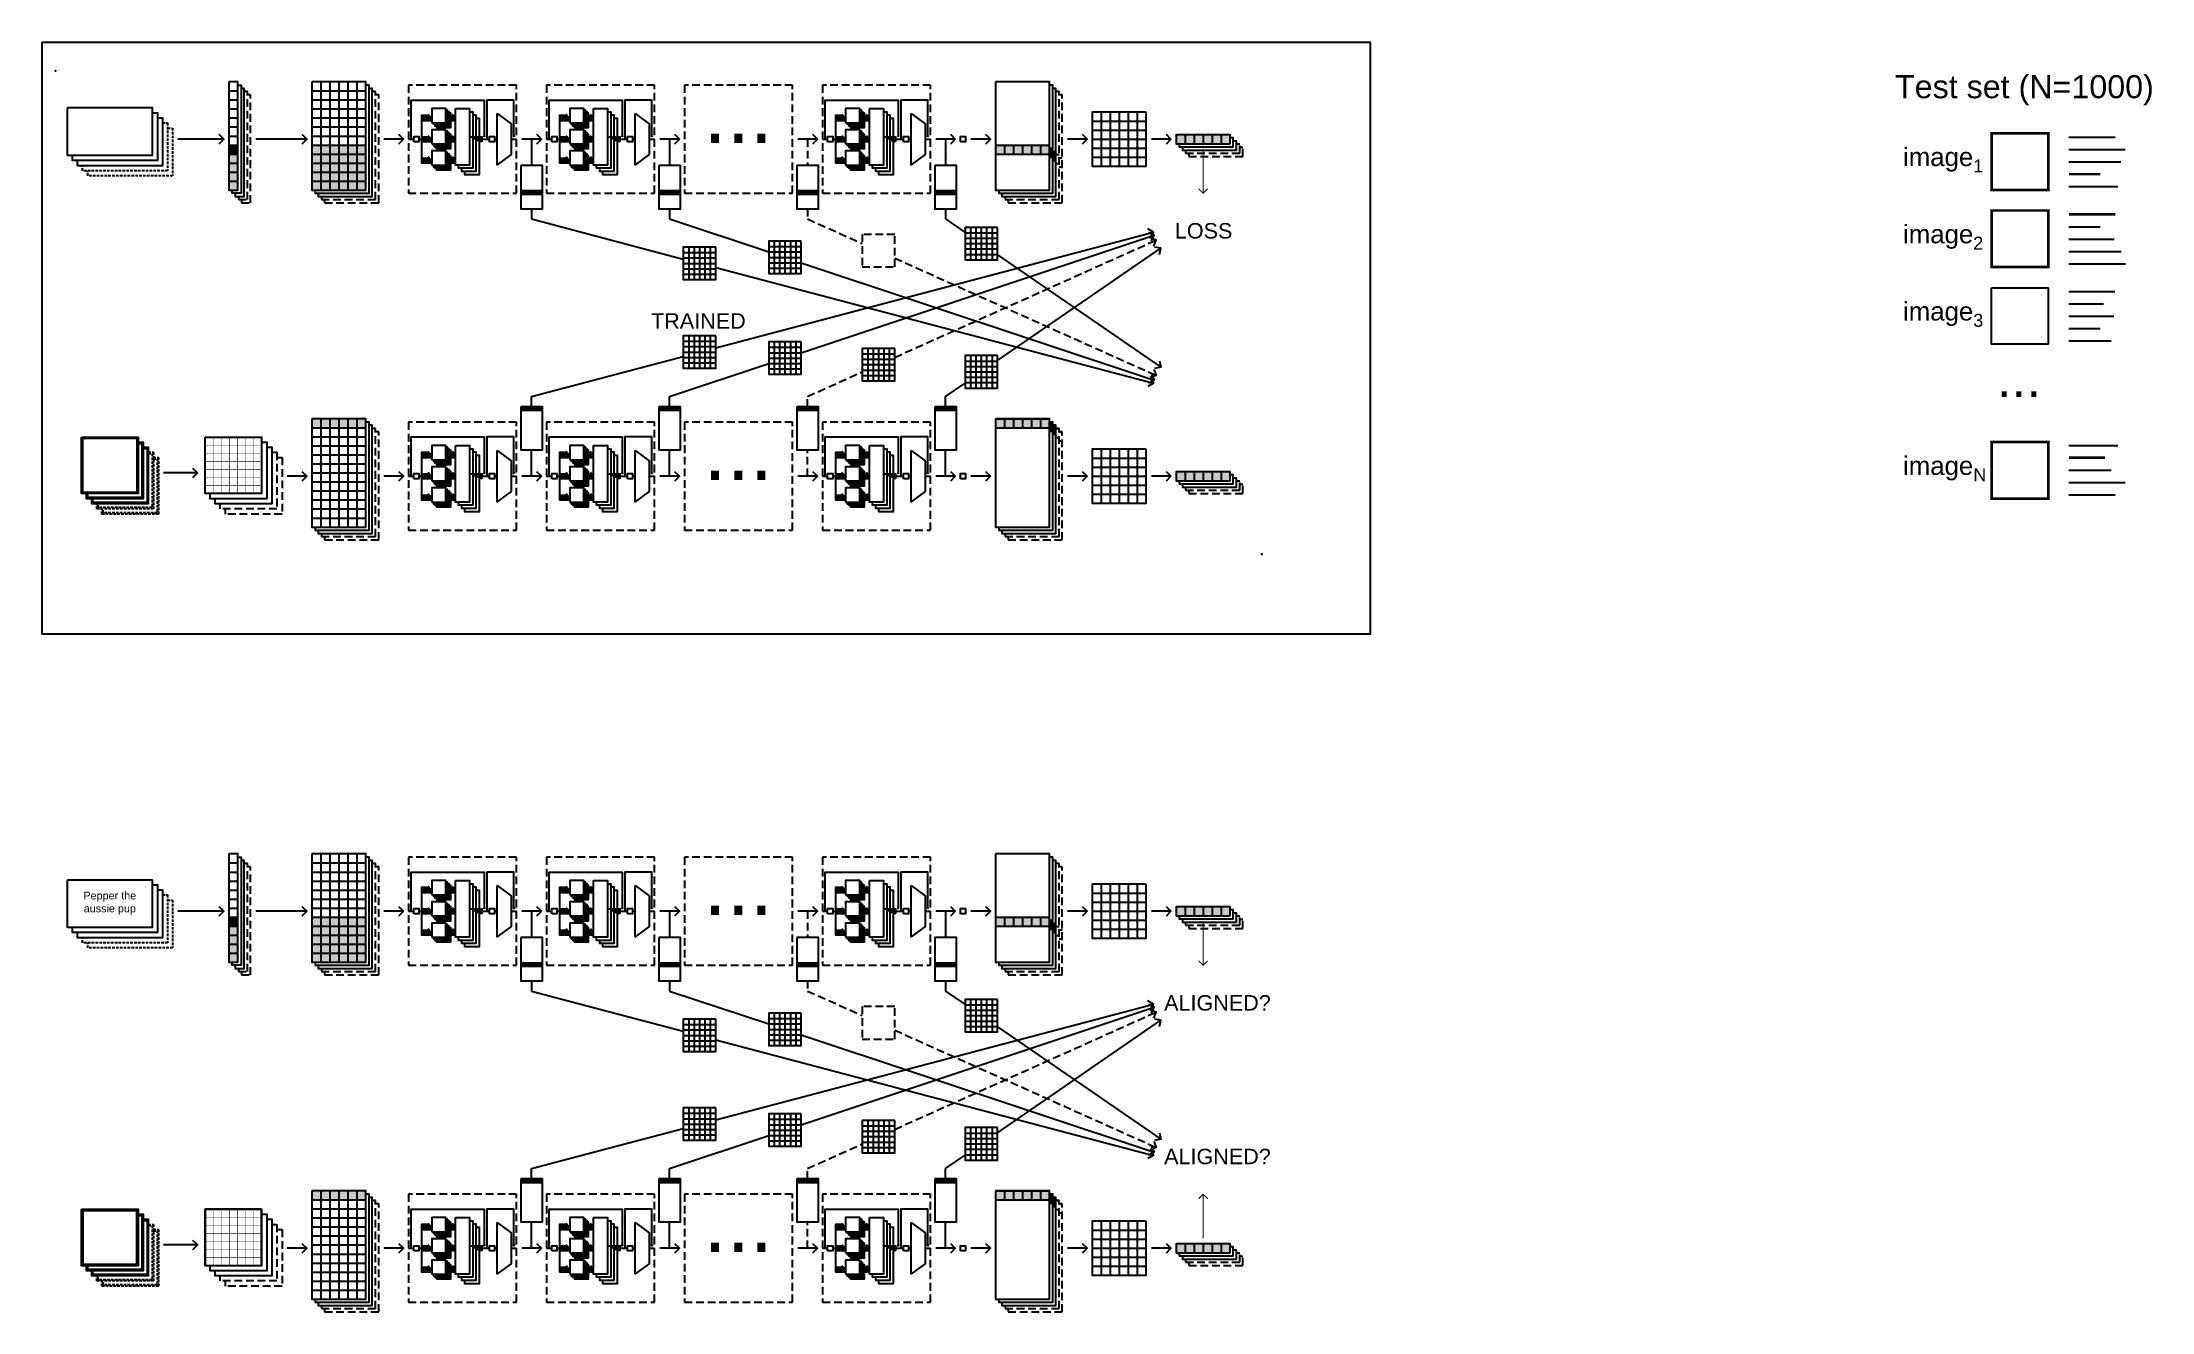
# Model space of a CAD drawing. Header units: inches. Extents: x 50 to 815, y -47 to 438.
# Drawn here: x 196.9 to 606.8, y 191.2 to 437.9 of the extents above; entities that cross this region are included whole.
import ezdxf
from ezdxf.xclip import XClip

# ---------------------------------------------------------------- set-up
doc = ezdxf.new("R2010")
doc.units = ezdxf.units.IN
doc.header["$MEASUREMENT"] = 0
doc.header["$XCLIPFRAME"] = 2
doc.linetypes.add('DASHED', pattern=[0.75, 0.5, -0.25])
for name, color, linetype in [('general_borders', 7, 'Continuous'), ('general_details', 8, 'Continuous'), ('image_borders', 24, 'Continuous'), ('image_fill', 21, 'Continuous'), ('text', 252, 'Continuous'), ('text_borders', 204, 'Continuous'), ('text_fill', 211, 'Continuous')]:
    doc.layers.add(name, color=color, linetype=linetype)
doc.styles.get("Standard").update_dxf_attribs({"font": 'arial.ttf'})
picture_1 = doc.add_image_def('image2.png', size_in_pixel=(703, 707))

msp = doc.modelspace()

# ---------------------------------------------------------------- texts
at = {"layer": 'general_borders', "insert": (556.94, 431.5), "char_height": 4.4833, "attachment_point": 1}
msp.add_mtext_dynamic_manual_height_columns('\\A1;Test set (N=1000)', width=54.1372, gutter_width=22.42, heights=[0], dxfattribs=at)
at = {"layer": 'image_fill', "color": 41, "true_color": 0xffd9b3, "insert": (319.56, 364.48), "char_height": 11.6229, "attachment_point": 1}
msp.add_mtext_dynamic_manual_height_columns('\\A1;\\pxqc;...', width=25.1762, gutter_width=11.62, heights=[0], dxfattribs=at)
at = {"layer": 'image_fill', "insert": (319.56, 214.48), "char_height": 11.6229, "attachment_point": 1}
msp.add_mtext_dynamic_manual_height_columns('\\A1;\\pxqc;...', width=25.1762, gutter_width=11.62, heights=[0], dxfattribs=at)
at = {"layer": 'text'}
for s, width, gutter_width, insert, char_height, attachment_point in [('\\A1;image{\\H0.7x;\\S^ 1;}', 43.3098, 17.93, (558.5, 417.42), 3.5867, 1), ('\\pxqc;LOSS', 16.5, 1, (414.34, 402.76), 3, 1), ('\\A1;image{\\H0.7x;\\S^ 2;}', 43.3098, 17.93, (558.5, 402.42), 3.5867, 1), ('\\A1;image{\\H0.7x;\\S^ 3;}', 43.3098, 17.93, (558.5, 387.42), 3.5867, 1), ('\\pxqc;TRAINED', 16.5, 1, (316.16, 385.25), 3, 1), ('\\A1;image{\\H0.7x;\\S^ N;}', 43.3098, 17.93, (558.5, 357.42), 3.5867, 1), ('\\pxqc;Pepper the\\Paussie pup', 16.5, 1, (201.79, 272.85), 1.5, 1), ('\\pxqc;ALIGNED?', 16.5, 1, (417.03, 252.76), 3, 1), ('\\pxqc;ALIGNED?', 16.5, 1, (417.03, 219.87), 3, 7)]:
    msp.add_mtext_dynamic_manual_height_columns(s, width=width, gutter_width=gutter_width, heights=[0], dxfattribs=dict(at, insert=insert, char_height=char_height, attachment_point=attachment_point))
at = {"layer": 'text_fill', "color": 211, "true_color": 0xffb3ff, "insert": (319.56, 429.96), "char_height": 11.6229, "attachment_point": 1}
msp.add_mtext_dynamic_manual_height_columns('\\A1;\\pxqc;...', width=25.1762, gutter_width=11.62, heights=[0], dxfattribs=at)
at = {"layer": 'text_fill', "color": 18, "true_color": 0x000000, "insert": (572.97, 376.38), "char_height": 7.4387, "attachment_point": 1}
msp.add_mtext_dynamic_manual_height_columns('\\A1;\\pxqc;...', width=16.1128, gutter_width=7.44, heights=[0], dxfattribs=at)
at = {"layer": 'text_fill', "insert": (319.56, 279.96), "char_height": 11.6229, "attachment_point": 1}
msp.add_mtext_dynamic_manual_height_columns('\\A1;\\pxqc;...', width=25.1762, gutter_width=11.62, heights=[0], dxfattribs=at)

# ---------------------------------------------------------------- blocks, each defined once
blk = doc.blocks.new('A$C4f65635c')
at = {"layer": 'image_fill'}
image = blk.add_image(picture_1, insert=(0, 0), size_in_units=(5.86, 5.89), dxfattribs=at)
image.dxf.flags = 7

# ---------------------------------------------------------------- hatches: boundary and pattern name
at = {"layer": 'image_fill', "transparency": 33554483}
h = msp.add_hatch(color=256, dxfattribs=at)
h.dxf.hatch_style = 1
h.paths.add_polyline_path([(290.61, 367.08), (289.91, 367.08), (289.91, 366.38), (290.61, 366.38)])
h.paths.add_polyline_path([(291.31, 367.08), (290.61, 367.08), (290.61, 366.38), (291.31, 366.38)])
h.paths.add_polyline_path([(292.01, 367.08), (291.31, 367.08), (291.31, 366.38), (292.01, 366.38)])
h.paths.add_polyline_path([(292.71, 367.08), (292.01, 367.08), (292.01, 366.38), (292.71, 366.38)])
h.paths.add_polyline_path([(293.41, 367.08), (292.71, 367.08), (292.71, 366.38), (293.41, 366.38)])
h.paths.add_polyline_path([(294.11, 367.08), (293.41, 367.08), (293.41, 366.38), (294.11, 366.38)])
h = msp.add_hatch(color=256, dxfattribs=at)
h.dxf.hatch_style = 1
h.paths.add_polyline_path([(317.42, 367.08), (316.72, 367.08), (316.72, 366.38), (317.42, 366.38)])
h.paths.add_polyline_path([(318.12, 367.08), (317.42, 367.08), (317.42, 366.38), (318.12, 366.38)])
h.paths.add_polyline_path([(318.82, 367.08), (318.12, 367.08), (318.12, 366.38), (318.82, 366.38)])
h.paths.add_polyline_path([(319.52, 367.08), (318.82, 367.08), (318.82, 366.38), (319.52, 366.38)])
h.paths.add_polyline_path([(320.22, 367.08), (319.52, 367.08), (319.52, 366.38), (320.22, 366.38)])
h.paths.add_polyline_path([(320.92, 367.08), (320.22, 367.08), (320.22, 366.38), (320.92, 366.38)])
h = msp.add_hatch(color=256, dxfattribs=at)
h.dxf.hatch_style = 1
h.paths.add_polyline_path([(344.23, 367.08), (343.53, 367.08), (343.53, 366.38), (344.23, 366.38)])
h.paths.add_polyline_path([(344.93, 367.08), (344.23, 367.08), (344.23, 366.38), (344.93, 366.38)])
h.paths.add_polyline_path([(345.63, 367.08), (344.93, 367.08), (344.93, 366.38), (345.63, 366.38)])
h.paths.add_polyline_path([(346.33, 367.08), (345.63, 367.08), (345.63, 366.38), (346.33, 366.38)])
h.paths.add_polyline_path([(347.03, 367.08), (346.33, 367.08), (346.33, 366.38), (347.03, 366.38)])
h.paths.add_polyline_path([(347.73, 367.08), (347.03, 367.08), (347.03, 366.38), (347.73, 366.38)])
h = msp.add_hatch(color=256, dxfattribs=at)
h.dxf.hatch_style = 1
h.paths.add_polyline_path([(371.04, 367.08), (370.34, 367.08), (370.34, 366.38), (371.04, 366.38)])
h.paths.add_polyline_path([(371.74, 367.08), (371.04, 367.08), (371.04, 366.38), (371.74, 366.38)])
h.paths.add_polyline_path([(372.44, 367.08), (371.74, 367.08), (371.74, 366.38), (372.44, 366.38)])
h.paths.add_polyline_path([(373.14, 367.08), (372.44, 367.08), (372.44, 366.38), (373.14, 366.38)])
h.paths.add_polyline_path([(373.84, 367.08), (373.14, 367.08), (373.14, 366.38), (373.84, 366.38)])
h.paths.add_polyline_path([(374.54, 367.08), (373.84, 367.08), (373.84, 366.38), (374.54, 366.38)])
at = {"layer": 'image_fill', "true_color": 0xffd9b3, "transparency": 33554483}
h = msp.add_hatch(color=41, dxfattribs=at)
h.dxf.hatch_style = 1
h.paths.add_polyline_path([(251.06, 364.71), (249.31, 364.71), (249.31, 362.96), (251.06, 362.96)])
h.paths.add_polyline_path([(252.81, 364.71), (251.06, 364.71), (251.06, 362.96), (252.81, 362.96)])
h.paths.add_polyline_path([(254.56, 364.71), (252.81, 364.71), (252.81, 362.96), (254.56, 362.96)])
h.paths.add_polyline_path([(256.31, 364.71), (254.56, 364.71), (254.56, 362.96), (256.31, 362.96)])
h.paths.add_polyline_path([(258.06, 364.71), (256.31, 364.71), (256.31, 362.96), (258.06, 362.96)])
h.paths.add_polyline_path([(259.81, 364.71), (258.06, 364.71), (258.06, 362.96), (259.81, 362.96)])
h = msp.add_hatch(color=41, dxfattribs=at)
h.dxf.hatch_style = 1
h.paths.add_polyline_path([(383.9, 364.71), (382.15, 364.71), (382.15, 362.96), (383.9, 362.96)])
h.paths.add_polyline_path([(385.65, 364.71), (383.9, 364.71), (383.9, 362.96), (385.65, 362.96)])
h.paths.add_polyline_path([(387.4, 364.71), (385.65, 364.71), (385.65, 362.96), (387.4, 362.96)])
h.paths.add_polyline_path([(389.15, 364.71), (387.4, 364.71), (387.4, 362.96), (389.15, 362.96)])
h.paths.add_polyline_path([(390.9, 364.71), (389.15, 364.71), (389.15, 362.96), (390.9, 362.96)])
h.paths.add_polyline_path([(392.65, 364.71), (390.9, 364.71), (390.9, 362.96), (392.65, 362.96)])
h = msp.add_hatch(color=41, dxfattribs=at)
h.dxf.hatch_style = 1
h.paths.add_polyline_path([(393.27, 364.09), (392.65, 364.09), (392.65, 362.34), (393.27, 362.34)])
h = msp.add_hatch(color=41, dxfattribs=at)
h.dxf.hatch_style = 1
h.paths.add_polyline_path([(393.89, 363.47), (393.27, 363.47), (393.27, 361.72), (393.89, 361.72)])
at = {"layer": 'image_fill', "transparency": 33554483}
h = msp.add_hatch(color=256, dxfattribs=at)
h.dxf.hatch_style = 1
h.paths.add_polyline_path([(418.99, 354.46), (417.24, 354.46), (417.24, 352.71), (418.99, 352.71)])
h.paths.add_polyline_path([(420.74, 354.46), (418.99, 354.46), (418.99, 352.71), (420.74, 352.71)])
h.paths.add_polyline_path([(422.49, 354.46), (420.74, 354.46), (420.74, 352.71), (422.49, 352.71)])
h.paths.add_polyline_path([(424.24, 354.46), (422.49, 354.46), (422.49, 352.71), (424.24, 352.71)])
h.paths.add_polyline_path([(425.99, 354.46), (424.24, 354.46), (424.24, 352.71), (425.99, 352.71)])
h.paths.add_polyline_path([(427.74, 354.46), (425.99, 354.46), (425.99, 352.71), (427.74, 352.71)])
h = msp.add_hatch(color=256, dxfattribs=at)
h.dxf.hatch_style = 1
h.paths.add_polyline_path([(251.06, 214.71), (249.31, 214.71), (249.31, 212.96), (251.06, 212.96)])
h.paths.add_polyline_path([(252.81, 214.71), (251.06, 214.71), (251.06, 212.96), (252.81, 212.96)])
h.paths.add_polyline_path([(254.56, 214.71), (252.81, 214.71), (252.81, 212.96), (254.56, 212.96)])
h.paths.add_polyline_path([(256.31, 214.71), (254.56, 214.71), (254.56, 212.96), (256.31, 212.96)])
h.paths.add_polyline_path([(258.06, 214.71), (256.31, 214.71), (256.31, 212.96), (258.06, 212.96)])
h.paths.add_polyline_path([(259.81, 214.71), (258.06, 214.71), (258.06, 212.96), (259.81, 212.96)])
h = msp.add_hatch(color=256, dxfattribs=at)
h.dxf.hatch_style = 1
h.paths.add_polyline_path([(290.61, 217.08), (289.91, 217.08), (289.91, 216.38), (290.61, 216.38)])
h.paths.add_polyline_path([(291.31, 217.08), (290.61, 217.08), (290.61, 216.38), (291.31, 216.38)])
h.paths.add_polyline_path([(292.01, 217.08), (291.31, 217.08), (291.31, 216.38), (292.01, 216.38)])
h.paths.add_polyline_path([(292.71, 217.08), (292.01, 217.08), (292.01, 216.38), (292.71, 216.38)])
h.paths.add_polyline_path([(293.41, 217.08), (292.71, 217.08), (292.71, 216.38), (293.41, 216.38)])
h.paths.add_polyline_path([(294.11, 217.08), (293.41, 217.08), (293.41, 216.38), (294.11, 216.38)])
h = msp.add_hatch(color=256, dxfattribs=at)
h.dxf.hatch_style = 1
h.paths.add_polyline_path([(317.42, 217.08), (316.72, 217.08), (316.72, 216.38), (317.42, 216.38)])
h.paths.add_polyline_path([(318.12, 217.08), (317.42, 217.08), (317.42, 216.38), (318.12, 216.38)])
h.paths.add_polyline_path([(318.82, 217.08), (318.12, 217.08), (318.12, 216.38), (318.82, 216.38)])
h.paths.add_polyline_path([(319.52, 217.08), (318.82, 217.08), (318.82, 216.38), (319.52, 216.38)])
h.paths.add_polyline_path([(320.22, 217.08), (319.52, 217.08), (319.52, 216.38), (320.22, 216.38)])
h.paths.add_polyline_path([(320.92, 217.08), (320.22, 217.08), (320.22, 216.38), (320.92, 216.38)])
h = msp.add_hatch(color=256, dxfattribs=at)
h.dxf.hatch_style = 1
h.paths.add_polyline_path([(344.23, 217.08), (343.53, 217.08), (343.53, 216.38), (344.23, 216.38)])
h.paths.add_polyline_path([(344.93, 217.08), (344.23, 217.08), (344.23, 216.38), (344.93, 216.38)])
h.paths.add_polyline_path([(345.63, 217.08), (344.93, 217.08), (344.93, 216.38), (345.63, 216.38)])
h.paths.add_polyline_path([(346.33, 217.08), (345.63, 217.08), (345.63, 216.38), (346.33, 216.38)])
h.paths.add_polyline_path([(347.03, 217.08), (346.33, 217.08), (346.33, 216.38), (347.03, 216.38)])
h.paths.add_polyline_path([(347.73, 217.08), (347.03, 217.08), (347.03, 216.38), (347.73, 216.38)])
h = msp.add_hatch(color=256, dxfattribs=at)
h.dxf.hatch_style = 1
h.paths.add_polyline_path([(371.04, 217.08), (370.34, 217.08), (370.34, 216.38), (371.04, 216.38)])
h.paths.add_polyline_path([(371.74, 217.08), (371.04, 217.08), (371.04, 216.38), (371.74, 216.38)])
h.paths.add_polyline_path([(372.44, 217.08), (371.74, 217.08), (371.74, 216.38), (372.44, 216.38)])
h.paths.add_polyline_path([(373.14, 217.08), (372.44, 217.08), (372.44, 216.38), (373.14, 216.38)])
h.paths.add_polyline_path([(373.84, 217.08), (373.14, 217.08), (373.14, 216.38), (373.84, 216.38)])
h.paths.add_polyline_path([(374.54, 217.08), (373.84, 217.08), (373.84, 216.38), (374.54, 216.38)])
h = msp.add_hatch(color=256, dxfattribs=at)
h.dxf.hatch_style = 1
h.paths.add_polyline_path([(383.9, 214.71), (382.15, 214.71), (382.15, 212.96), (383.9, 212.96)])
h.paths.add_polyline_path([(385.65, 214.71), (383.9, 214.71), (383.9, 212.96), (385.65, 212.96)])
h.paths.add_polyline_path([(387.4, 214.71), (385.65, 214.71), (385.65, 212.96), (387.4, 212.96)])
h.paths.add_polyline_path([(389.15, 214.71), (387.4, 214.71), (387.4, 212.96), (389.15, 212.96)])
h.paths.add_polyline_path([(390.9, 214.71), (389.15, 214.71), (389.15, 212.96), (390.9, 212.96)])
h.paths.add_polyline_path([(392.65, 214.71), (390.9, 214.71), (390.9, 212.96), (392.65, 212.96)])
h = msp.add_hatch(color=256, dxfattribs=at)
h.dxf.hatch_style = 1
h.paths.add_polyline_path([(393.27, 214.09), (392.65, 214.09), (392.65, 212.34), (393.27, 212.34)])
h = msp.add_hatch(color=256, dxfattribs=at)
h.dxf.hatch_style = 1
h.paths.add_polyline_path([(393.89, 213.47), (393.27, 213.47), (393.27, 211.72), (393.89, 211.72)])
h = msp.add_hatch(color=256, dxfattribs=at)
h.dxf.hatch_style = 1
h.paths.add_polyline_path([(418.99, 204.46), (417.24, 204.46), (417.24, 202.71), (418.99, 202.71)])
h.paths.add_polyline_path([(420.74, 204.46), (418.99, 204.46), (418.99, 202.71), (420.74, 202.71)])
h.paths.add_polyline_path([(422.49, 204.46), (420.74, 204.46), (420.74, 202.71), (422.49, 202.71)])
h.paths.add_polyline_path([(424.24, 204.46), (422.49, 204.46), (422.49, 202.71), (424.24, 202.71)])
h.paths.add_polyline_path([(425.99, 204.46), (424.24, 204.46), (424.24, 202.71), (425.99, 202.71)])
h.paths.add_polyline_path([(427.74, 204.46), (425.99, 204.46), (425.99, 202.71), (427.74, 202.71)])
at = {"layer": 'text_fill', "transparency": 33554483}
h = msp.add_hatch(color=256, dxfattribs=at)
h.dxf.hatch_style = 1
h.paths.add_polyline_path([(418.99, 419.93), (417.24, 419.93), (417.24, 418.18), (418.99, 418.18)])
h.paths.add_polyline_path([(420.74, 419.93), (418.99, 419.93), (418.99, 418.18), (420.74, 418.18)])
h.paths.add_polyline_path([(422.49, 419.93), (420.74, 419.93), (420.74, 418.18), (422.49, 418.18)])
h.paths.add_polyline_path([(424.24, 419.93), (422.49, 419.93), (422.49, 418.18), (424.24, 418.18)])
h.paths.add_polyline_path([(425.99, 419.93), (424.24, 419.93), (424.24, 418.18), (425.99, 418.18)])
h.paths.add_polyline_path([(427.74, 419.93), (425.99, 419.93), (425.99, 418.18), (427.74, 418.18)])
at = {"layer": 'text_fill', "true_color": 0xffb3ff, "transparency": 33554483}
h = msp.add_hatch(color=211, dxfattribs=at)
h.dxf.hatch_style = 1
h.paths.add_polyline_path([(234.92, 417.93), (233.17, 417.93), (233.17, 416.18), (234.92, 416.18)])
h = msp.add_hatch(color=211, dxfattribs=at)
h.dxf.hatch_style = 1
h.paths.add_polyline_path([(234.92, 416.18), (233.17, 416.18), (233.17, 414.43), (234.92, 414.43)])
h.paths.add_polyline_path([(234.92, 414.43), (233.17, 414.43), (233.17, 412.68), (234.92, 412.68)])
h.paths.add_polyline_path([(234.92, 412.68), (233.17, 412.68), (233.17, 410.93), (234.92, 410.93)])
h.paths.add_polyline_path([(234.92, 410.93), (233.17, 410.93), (233.17, 409.18), (234.92, 409.18)])
h = msp.add_hatch(color=211, dxfattribs=at)
h.dxf.hatch_style = 1
h.paths.add_polyline_path([(251.06, 417.93), (249.31, 417.93), (249.31, 416.18), (251.06, 416.18)])
h.paths.add_polyline_path([(252.81, 417.93), (251.06, 417.93), (251.06, 416.18), (252.81, 416.18)])
h.paths.add_polyline_path([(254.56, 417.93), (252.81, 417.93), (252.81, 416.18), (254.56, 416.18)])
h.paths.add_polyline_path([(256.31, 417.93), (254.56, 417.93), (254.56, 416.18), (256.31, 416.18)])
h.paths.add_polyline_path([(258.06, 417.93), (256.31, 417.93), (256.31, 416.18), (258.06, 416.18)])
h.paths.add_polyline_path([(259.81, 417.93), (258.06, 417.93), (258.06, 416.18), (259.81, 416.18)])
h = msp.add_hatch(color=211, dxfattribs=at)
h.dxf.hatch_style = 1
h.paths.add_polyline_path([(251.06, 416.18), (249.31, 416.18), (249.31, 414.43), (251.06, 414.43)])
h.paths.add_polyline_path([(252.81, 416.18), (251.06, 416.18), (251.06, 414.43), (252.81, 414.43)])
h.paths.add_polyline_path([(254.56, 416.18), (252.81, 416.18), (252.81, 414.43), (254.56, 414.43)])
h.paths.add_polyline_path([(256.31, 416.18), (254.56, 416.18), (254.56, 414.43), (256.31, 414.43)])
h.paths.add_polyline_path([(258.06, 416.18), (256.31, 416.18), (256.31, 414.43), (258.06, 414.43)])
h.paths.add_polyline_path([(259.81, 416.18), (258.06, 416.18), (258.06, 414.43), (259.81, 414.43)])
h.paths.add_polyline_path([(259.81, 414.43), (258.06, 414.43), (258.06, 412.68), (259.81, 412.68)])
h.paths.add_polyline_path([(258.06, 414.43), (256.31, 414.43), (256.31, 412.68), (258.06, 412.68)])
h.paths.add_polyline_path([(256.31, 414.43), (254.56, 414.43), (254.56, 412.68), (256.31, 412.68)])
h.paths.add_polyline_path([(254.56, 414.43), (252.81, 414.43), (252.81, 412.68), (254.56, 412.68)])
h.paths.add_polyline_path([(252.81, 414.43), (251.06, 414.43), (251.06, 412.68), (252.81, 412.68)])
h.paths.add_polyline_path([(251.06, 414.43), (249.31, 414.43), (249.31, 412.68), (251.06, 412.68)])
h.paths.add_polyline_path([(251.06, 412.68), (249.31, 412.68), (249.31, 410.93), (251.06, 410.93)])
h.paths.add_polyline_path([(252.81, 412.68), (251.06, 412.68), (251.06, 410.93), (252.81, 410.93)])
h.paths.add_polyline_path([(254.56, 412.68), (252.81, 412.68), (252.81, 410.93), (254.56, 410.93)])
h.paths.add_polyline_path([(256.31, 412.68), (254.56, 412.68), (254.56, 410.93), (256.31, 410.93)])
h.paths.add_polyline_path([(258.06, 412.68), (256.31, 412.68), (256.31, 410.93), (258.06, 410.93)])
h.paths.add_polyline_path([(259.81, 412.68), (258.06, 412.68), (258.06, 410.93), (259.81, 410.93)])
h.paths.add_polyline_path([(259.81, 410.93), (258.06, 410.93), (258.06, 409.18), (259.81, 409.18)])
h.paths.add_polyline_path([(258.06, 410.93), (256.31, 410.93), (256.31, 409.18), (258.06, 409.18)])
h.paths.add_polyline_path([(256.31, 410.93), (254.56, 410.93), (254.56, 409.18), (256.31, 409.18)])
h.paths.add_polyline_path([(254.56, 410.93), (252.81, 410.93), (252.81, 409.18), (254.56, 409.18)])
h.paths.add_polyline_path([(252.81, 410.93), (251.06, 410.93), (251.06, 409.18), (252.81, 409.18)])
h.paths.add_polyline_path([(251.06, 410.93), (249.31, 410.93), (249.31, 409.18), (251.06, 409.18)])
h = msp.add_hatch(color=211, dxfattribs=at)
h.dxf.hatch_style = 1
h.paths.add_polyline_path([(383.9, 417.93), (382.15, 417.93), (382.15, 416.18), (383.9, 416.18)])
h.paths.add_polyline_path([(385.65, 417.93), (383.9, 417.93), (383.9, 416.18), (385.65, 416.18)])
h.paths.add_polyline_path([(387.4, 417.93), (385.65, 417.93), (385.65, 416.18), (387.4, 416.18)])
h.paths.add_polyline_path([(389.15, 417.93), (387.4, 417.93), (387.4, 416.18), (389.15, 416.18)])
h.paths.add_polyline_path([(390.9, 417.93), (389.15, 417.93), (389.15, 416.18), (390.9, 416.18)])
h.paths.add_polyline_path([(392.65, 417.93), (390.9, 417.93), (390.9, 416.18), (392.65, 416.18)])
h = msp.add_hatch(color=211, dxfattribs=at)
h.dxf.hatch_style = 1
h.paths.add_polyline_path([(393.27, 417.31), (392.65, 417.31), (392.65, 415.56), (393.27, 415.56)])
h = msp.add_hatch(color=211, dxfattribs=at)
h.dxf.hatch_style = 1
h.paths.add_polyline_path([(393.89, 416.69), (393.27, 416.69), (393.27, 414.94), (393.89, 414.94)])
at = {"layer": 'text_fill', "transparency": 33554483}
h = msp.add_hatch(color=256, dxfattribs=at)
h.dxf.hatch_style = 1
h.paths.add_polyline_path([(290.61, 409.06), (289.91, 409.06), (289.91, 408.36), (290.61, 408.36)])
h.paths.add_polyline_path([(291.31, 409.06), (290.61, 409.06), (290.61, 408.36), (291.31, 408.36)])
h.paths.add_polyline_path([(292.01, 409.06), (291.31, 409.06), (291.31, 408.36), (292.01, 408.36)])
h.paths.add_polyline_path([(292.71, 409.06), (292.01, 409.06), (292.01, 408.36), (292.71, 408.36)])
h.paths.add_polyline_path([(293.41, 409.06), (292.71, 409.06), (292.71, 408.36), (293.41, 408.36)])
h.paths.add_polyline_path([(294.11, 409.06), (293.41, 409.06), (293.41, 408.36), (294.11, 408.36)])
h = msp.add_hatch(color=256, dxfattribs=at)
h.dxf.hatch_style = 1
h.paths.add_polyline_path([(317.42, 409.06), (316.72, 409.06), (316.72, 408.36), (317.42, 408.36)])
h.paths.add_polyline_path([(318.12, 409.06), (317.42, 409.06), (317.42, 408.36), (318.12, 408.36)])
h.paths.add_polyline_path([(318.82, 409.06), (318.12, 409.06), (318.12, 408.36), (318.82, 408.36)])
h.paths.add_polyline_path([(319.52, 409.06), (318.82, 409.06), (318.82, 408.36), (319.52, 408.36)])
h.paths.add_polyline_path([(320.22, 409.06), (319.52, 409.06), (319.52, 408.36), (320.22, 408.36)])
h.paths.add_polyline_path([(320.92, 409.06), (320.22, 409.06), (320.22, 408.36), (320.92, 408.36)])
h = msp.add_hatch(color=256, dxfattribs=at)
h.dxf.hatch_style = 1
h.paths.add_polyline_path([(344.23, 409.06), (343.53, 409.06), (343.53, 408.36), (344.23, 408.36)])
h.paths.add_polyline_path([(344.93, 409.06), (344.23, 409.06), (344.23, 408.36), (344.93, 408.36)])
h.paths.add_polyline_path([(345.63, 409.06), (344.93, 409.06), (344.93, 408.36), (345.63, 408.36)])
h.paths.add_polyline_path([(346.33, 409.06), (345.63, 409.06), (345.63, 408.36), (346.33, 408.36)])
h.paths.add_polyline_path([(347.03, 409.06), (346.33, 409.06), (346.33, 408.36), (347.03, 408.36)])
h.paths.add_polyline_path([(347.73, 409.06), (347.03, 409.06), (347.03, 408.36), (347.73, 408.36)])
h = msp.add_hatch(color=256, dxfattribs=at)
h.dxf.hatch_style = 1
h.paths.add_polyline_path([(371.04, 409.06), (370.34, 409.06), (370.34, 408.36), (371.04, 408.36)])
h.paths.add_polyline_path([(371.74, 409.06), (371.04, 409.06), (371.04, 408.36), (371.74, 408.36)])
h.paths.add_polyline_path([(372.44, 409.06), (371.74, 409.06), (371.74, 408.36), (372.44, 408.36)])
h.paths.add_polyline_path([(373.14, 409.06), (372.44, 409.06), (372.44, 408.36), (373.14, 408.36)])
h.paths.add_polyline_path([(373.84, 409.06), (373.14, 409.06), (373.14, 408.36), (373.84, 408.36)])
h.paths.add_polyline_path([(374.54, 409.06), (373.84, 409.06), (373.84, 408.36), (374.54, 408.36)])
h = msp.add_hatch(color=256, dxfattribs=at)
h.dxf.hatch_style = 1
h.paths.add_polyline_path([(234.92, 267.93), (233.17, 267.93), (233.17, 266.18), (234.92, 266.18)])
h = msp.add_hatch(color=256, dxfattribs=at)
h.dxf.hatch_style = 1
h.paths.add_polyline_path([(251.06, 267.93), (249.31, 267.93), (249.31, 266.18), (251.06, 266.18)])
h.paths.add_polyline_path([(252.81, 267.93), (251.06, 267.93), (251.06, 266.18), (252.81, 266.18)])
h.paths.add_polyline_path([(254.56, 267.93), (252.81, 267.93), (252.81, 266.18), (254.56, 266.18)])
h.paths.add_polyline_path([(256.31, 267.93), (254.56, 267.93), (254.56, 266.18), (256.31, 266.18)])
h.paths.add_polyline_path([(258.06, 267.93), (256.31, 267.93), (256.31, 266.18), (258.06, 266.18)])
h.paths.add_polyline_path([(259.81, 267.93), (258.06, 267.93), (258.06, 266.18), (259.81, 266.18)])
h = msp.add_hatch(color=256, dxfattribs=at)
h.dxf.hatch_style = 1
h.paths.add_polyline_path([(383.9, 267.93), (382.15, 267.93), (382.15, 266.18), (383.9, 266.18)])
h.paths.add_polyline_path([(385.65, 267.93), (383.9, 267.93), (383.9, 266.18), (385.65, 266.18)])
h.paths.add_polyline_path([(387.4, 267.93), (385.65, 267.93), (385.65, 266.18), (387.4, 266.18)])
h.paths.add_polyline_path([(389.15, 267.93), (387.4, 267.93), (387.4, 266.18), (389.15, 266.18)])
h.paths.add_polyline_path([(390.9, 267.93), (389.15, 267.93), (389.15, 266.18), (390.9, 266.18)])
h.paths.add_polyline_path([(392.65, 267.93), (390.9, 267.93), (390.9, 266.18), (392.65, 266.18)])
h = msp.add_hatch(color=256, dxfattribs=at)
h.dxf.hatch_style = 1
h.paths.add_polyline_path([(393.27, 267.31), (392.65, 267.31), (392.65, 265.56), (393.27, 265.56)])
h = msp.add_hatch(color=256, dxfattribs=at)
h.dxf.hatch_style = 1
h.paths.add_polyline_path([(393.89, 266.69), (393.27, 266.69), (393.27, 264.94), (393.89, 264.94)])
h = msp.add_hatch(color=256, dxfattribs=at)
h.dxf.hatch_style = 1
h.paths.add_polyline_path([(418.99, 269.93), (417.24, 269.93), (417.24, 268.18), (418.99, 268.18)])
h.paths.add_polyline_path([(420.74, 269.93), (418.99, 269.93), (418.99, 268.18), (420.74, 268.18)])
h.paths.add_polyline_path([(422.49, 269.93), (420.74, 269.93), (420.74, 268.18), (422.49, 268.18)])
h.paths.add_polyline_path([(424.24, 269.93), (422.49, 269.93), (422.49, 268.18), (424.24, 268.18)])
h.paths.add_polyline_path([(425.99, 269.93), (424.24, 269.93), (424.24, 268.18), (425.99, 268.18)])
h.paths.add_polyline_path([(427.74, 269.93), (425.99, 269.93), (425.99, 268.18), (427.74, 268.18)])
at = {"layer": 'text_fill', "true_color": 0x000000, "transparency": 33554483}
h = msp.add_hatch(color=18, dxfattribs=at)
h.dxf.hatch_style = 1
h.paths.add_polyline_path([(234.92, 266.18), (233.17, 266.18), (233.17, 264.43), (234.92, 264.43)])
h.paths.add_polyline_path([(234.92, 264.43), (233.17, 264.43), (233.17, 262.68), (234.92, 262.68)])
h.paths.add_polyline_path([(234.92, 262.68), (233.17, 262.68), (233.17, 260.93), (234.92, 260.93)])
h.paths.add_polyline_path([(234.92, 260.93), (233.17, 260.93), (233.17, 259.18), (234.92, 259.18)])
h = msp.add_hatch(color=18, dxfattribs=at)
h.dxf.hatch_style = 1
h.paths.add_polyline_path([(251.06, 266.18), (249.31, 266.18), (249.31, 264.43), (251.06, 264.43)])
h.paths.add_polyline_path([(252.81, 266.18), (251.06, 266.18), (251.06, 264.43), (252.81, 264.43)])
h.paths.add_polyline_path([(254.56, 266.18), (252.81, 266.18), (252.81, 264.43), (254.56, 264.43)])
h.paths.add_polyline_path([(256.31, 266.18), (254.56, 266.18), (254.56, 264.43), (256.31, 264.43)])
h.paths.add_polyline_path([(258.06, 266.18), (256.31, 266.18), (256.31, 264.43), (258.06, 264.43)])
h.paths.add_polyline_path([(259.81, 266.18), (258.06, 266.18), (258.06, 264.43), (259.81, 264.43)])
h.paths.add_polyline_path([(259.81, 264.43), (258.06, 264.43), (258.06, 262.68), (259.81, 262.68)])
h.paths.add_polyline_path([(258.06, 264.43), (256.31, 264.43), (256.31, 262.68), (258.06, 262.68)])
h.paths.add_polyline_path([(256.31, 264.43), (254.56, 264.43), (254.56, 262.68), (256.31, 262.68)])
h.paths.add_polyline_path([(254.56, 264.43), (252.81, 264.43), (252.81, 262.68), (254.56, 262.68)])
h.paths.add_polyline_path([(252.81, 264.43), (251.06, 264.43), (251.06, 262.68), (252.81, 262.68)])
h.paths.add_polyline_path([(251.06, 264.43), (249.31, 264.43), (249.31, 262.68), (251.06, 262.68)])
h.paths.add_polyline_path([(251.06, 262.68), (249.31, 262.68), (249.31, 260.93), (251.06, 260.93)])
h.paths.add_polyline_path([(252.81, 262.68), (251.06, 262.68), (251.06, 260.93), (252.81, 260.93)])
h.paths.add_polyline_path([(254.56, 262.68), (252.81, 262.68), (252.81, 260.93), (254.56, 260.93)])
h.paths.add_polyline_path([(256.31, 262.68), (254.56, 262.68), (254.56, 260.93), (256.31, 260.93)])
h.paths.add_polyline_path([(258.06, 262.68), (256.31, 262.68), (256.31, 260.93), (258.06, 260.93)])
h.paths.add_polyline_path([(259.81, 262.68), (258.06, 262.68), (258.06, 260.93), (259.81, 260.93)])
h.paths.add_polyline_path([(259.81, 260.93), (258.06, 260.93), (258.06, 259.18), (259.81, 259.18)])
h.paths.add_polyline_path([(258.06, 260.93), (256.31, 260.93), (256.31, 259.18), (258.06, 259.18)])
h.paths.add_polyline_path([(256.31, 260.93), (254.56, 260.93), (254.56, 259.18), (256.31, 259.18)])
h.paths.add_polyline_path([(254.56, 260.93), (252.81, 260.93), (252.81, 259.18), (254.56, 259.18)])
h.paths.add_polyline_path([(252.81, 260.93), (251.06, 260.93), (251.06, 259.18), (252.81, 259.18)])
h.paths.add_polyline_path([(251.06, 260.93), (249.31, 260.93), (249.31, 259.18), (251.06, 259.18)])
at = {"layer": 'text_fill', "transparency": 33554483}
h = msp.add_hatch(color=256, dxfattribs=at)
h.dxf.hatch_style = 1
h.paths.add_polyline_path([(290.61, 259.06), (289.91, 259.06), (289.91, 258.36), (290.61, 258.36)])
h.paths.add_polyline_path([(291.31, 259.06), (290.61, 259.06), (290.61, 258.36), (291.31, 258.36)])
h.paths.add_polyline_path([(292.01, 259.06), (291.31, 259.06), (291.31, 258.36), (292.01, 258.36)])
h.paths.add_polyline_path([(292.71, 259.06), (292.01, 259.06), (292.01, 258.36), (292.71, 258.36)])
h.paths.add_polyline_path([(293.41, 259.06), (292.71, 259.06), (292.71, 258.36), (293.41, 258.36)])
h.paths.add_polyline_path([(294.11, 259.06), (293.41, 259.06), (293.41, 258.36), (294.11, 258.36)])
h = msp.add_hatch(color=256, dxfattribs=at)
h.dxf.hatch_style = 1
h.paths.add_polyline_path([(317.42, 259.06), (316.72, 259.06), (316.72, 258.36), (317.42, 258.36)])
h.paths.add_polyline_path([(318.12, 259.06), (317.42, 259.06), (317.42, 258.36), (318.12, 258.36)])
h.paths.add_polyline_path([(318.82, 259.06), (318.12, 259.06), (318.12, 258.36), (318.82, 258.36)])
h.paths.add_polyline_path([(319.52, 259.06), (318.82, 259.06), (318.82, 258.36), (319.52, 258.36)])
h.paths.add_polyline_path([(320.22, 259.06), (319.52, 259.06), (319.52, 258.36), (320.22, 258.36)])
h.paths.add_polyline_path([(320.92, 259.06), (320.22, 259.06), (320.22, 258.36), (320.92, 258.36)])
h = msp.add_hatch(color=256, dxfattribs=at)
h.dxf.hatch_style = 1
h.paths.add_polyline_path([(344.23, 259.06), (343.53, 259.06), (343.53, 258.36), (344.23, 258.36)])
h.paths.add_polyline_path([(344.93, 259.06), (344.23, 259.06), (344.23, 258.36), (344.93, 258.36)])
h.paths.add_polyline_path([(345.63, 259.06), (344.93, 259.06), (344.93, 258.36), (345.63, 258.36)])
h.paths.add_polyline_path([(346.33, 259.06), (345.63, 259.06), (345.63, 258.36), (346.33, 258.36)])
h.paths.add_polyline_path([(347.03, 259.06), (346.33, 259.06), (346.33, 258.36), (347.03, 258.36)])
h.paths.add_polyline_path([(347.73, 259.06), (347.03, 259.06), (347.03, 258.36), (347.73, 258.36)])
h = msp.add_hatch(color=256, dxfattribs=at)
h.dxf.hatch_style = 1
h.paths.add_polyline_path([(371.04, 259.06), (370.34, 259.06), (370.34, 258.36), (371.04, 258.36)])
h.paths.add_polyline_path([(371.74, 259.06), (371.04, 259.06), (371.04, 258.36), (371.74, 258.36)])
h.paths.add_polyline_path([(372.44, 259.06), (371.74, 259.06), (371.74, 258.36), (372.44, 258.36)])
h.paths.add_polyline_path([(373.14, 259.06), (372.44, 259.06), (372.44, 258.36), (373.14, 258.36)])
h.paths.add_polyline_path([(373.84, 259.06), (373.14, 259.06), (373.14, 258.36), (373.84, 258.36)])
h.paths.add_polyline_path([(374.54, 259.06), (373.84, 259.06), (373.84, 258.36), (374.54, 258.36)])

# ---------------------------------------------------------------- linework, layer by layer
at = {"layer": 'general_borders'}
for points in [[(196.9, 437.91), (454.96, 437.91), (454.96, 322.89), (196.9, 322.89)], [(575.72, 390.21), (586.72, 390.21), (586.72, 379.21), (575.72, 379.21)], [(201.79, 275.19), (218.29, 275.19), (218.29, 265.89), (201.79, 265.89)], [(204.54, 211.19), (215.54, 211.19), (215.54, 200.19), (204.54, 200.19)]]:
    msp.add_lwpolyline(points, close=True, dxfattribs=at)
at = {"layer": 'general_borders', "color": 211, "true_color": 0xffb3ff}
msp.add_lwpolyline([(201.79, 425.19), (218.29, 425.19), (218.29, 415.89), (201.79, 415.89)], close=True, dxfattribs=at)
for points in [[(218.29, 424.2), (219.28, 424.2), (219.28, 414.9), (202.78, 414.9), (202.78, 415.89)], [(219.28, 423.21), (220.27, 423.21), (220.27, 413.91), (203.77, 413.91), (203.77, 414.9)], [(232.17, 419.06), (223.26, 419.06)], [(231.29, 418.17), (232.17, 419.06), (231.29, 419.94)], [(248.31, 419.06), (238.39, 419.06)], [(247.43, 418.17), (248.31, 419.06), (247.43, 419.94)], [(267.1, 419.06), (263.3, 419.06)], [(266.21, 418.17), (267.1, 419.06), (266.21, 419.94)], [(293.91, 419.06), (290.11, 419.06)], [(293.02, 418.17), (293.91, 419.06), (293.02, 419.94)], [(320.72, 419.06), (316.92, 419.06)], [(319.84, 418.17), (320.72, 419.06), (319.84, 419.94)], [(347.53, 419.06), (343.73, 419.06)], [(346.65, 418.17), (347.53, 419.06), (346.65, 419.94)], [(374.34, 419.06), (370.54, 419.06)], [(373.46, 418.17), (374.34, 419.06), (373.46, 419.94)], [(381.15, 419.06), (377.35, 419.06)], [(380.27, 418.17), (381.15, 419.06), (380.27, 419.94)], [(399.93, 419.06), (396.13, 419.06)], [(399.05, 418.17), (399.93, 419.06), (399.05, 419.94)], [(416.24, 419.06), (412.44, 419.06)], [(415.36, 418.17), (416.24, 419.06), (415.36, 419.94)]]:
    msp.add_lwpolyline(points, dxfattribs=at)
at = {"layer": 'general_borders', "color": 211, "linetype": 'DASHED', "true_color": 0xffb3ff}
for points in [[(220.27, 422.22), (221.26, 422.22), (221.26, 412.92), (204.76, 412.92), (204.76, 413.91)], [(221.26, 421.23), (222.25, 421.23), (222.25, 411.93), (205.75, 411.93), (205.75, 412.92)]]:
    msp.add_lwpolyline(points, dxfattribs=at)
at = {"layer": 'general_borders', "const_width": 0.5}
for points in [[(575.72, 420.21), (586.72, 420.21), (586.72, 409.21), (575.72, 409.21)], [(575.72, 405.21), (586.72, 405.21), (586.72, 394.21), (575.72, 394.21)], [(575.72, 360.21), (586.72, 360.21), (586.72, 349.21), (575.72, 349.21)]]:
    msp.add_lwpolyline(points, close=True, dxfattribs=at)
at = {"layer": 'general_borders'}
for points in [[(590.72, 419.46), (599.74, 419.46)], [(590.72, 417.06), (601.68, 417.06)], [(590.72, 414.66), (600.8, 414.66)], [(590.72, 409.86), (600.27, 409.86)], [(590.72, 402.06), (596.84, 402.06)], [(590.72, 399.66), (599.53, 399.66)], [(590.72, 397.26), (600.86, 397.26)], [(590.72, 394.86), (601.7, 394.86)], [(590.72, 389.46), (599.67, 389.46)], [(590.72, 387.06), (597.44, 387.06)], [(590.72, 384.66), (599.49, 384.66)], [(590.72, 382.26), (596.84, 382.26)], [(590.72, 379.86), (598.96, 379.86)], [(590.72, 359.56), (600.27, 359.56)], [(590.72, 354.76), (598.92, 354.76)], [(590.72, 352.36), (601.68, 352.36)], [(590.72, 349.96), (599.74, 349.96)], [(218.29, 274.2), (219.28, 274.2), (219.28, 264.9), (202.78, 264.9), (202.78, 265.89)], [(219.28, 273.21), (220.27, 273.21), (220.27, 263.91), (203.77, 263.91), (203.77, 264.9)], [(232.17, 269.06), (223.26, 269.06)], [(231.29, 268.17), (232.17, 269.06), (231.29, 269.94)], [(248.31, 269.06), (238.39, 269.06)], [(247.43, 268.17), (248.31, 269.06), (247.43, 269.94)], [(267.1, 269.06), (263.3, 269.06)], [(266.21, 268.17), (267.1, 269.06), (266.21, 269.94)], [(293.91, 269.06), (290.11, 269.06)], [(293.02, 268.17), (293.91, 269.06), (293.02, 269.94)], [(320.72, 269.06), (316.92, 269.06)], [(319.84, 268.17), (320.72, 269.06), (319.84, 269.94)], [(347.53, 269.06), (343.73, 269.06)], [(346.65, 268.17), (347.53, 269.06), (346.65, 269.94)], [(374.34, 269.06), (370.54, 269.06)], [(373.46, 268.17), (374.34, 269.06), (373.46, 269.94)], [(381.15, 269.06), (377.35, 269.06)], [(380.27, 268.17), (381.15, 269.06), (380.27, 269.94)], [(399.93, 269.06), (396.13, 269.06)], [(399.05, 268.17), (399.93, 269.06), (399.05, 269.94)], [(416.24, 269.06), (412.44, 269.06)], [(415.36, 268.17), (416.24, 269.06), (415.36, 269.94)], [(215.54, 210.2), (216.53, 210.2), (216.53, 199.2), (205.53, 199.2), (205.53, 200.19)], [(216.53, 209.21), (217.52, 209.21), (217.52, 198.21), (206.52, 198.21), (206.52, 199.2)], [(226.18, 203.32), (227.06, 204.21), (226.18, 205.09)], [(227.06, 204.21), (220.5, 204.21)], [(248.31, 203.58), (244.51, 203.58)], [(247.43, 202.7), (248.31, 203.58), (247.43, 204.46)], [(267.1, 203.58), (263.3, 203.58)], [(266.21, 202.7), (267.1, 203.58), (266.21, 204.46)], [(293.91, 203.58), (290.11, 203.58)], [(293.02, 202.7), (293.91, 203.58), (293.02, 204.46)], [(320.72, 203.58), (316.92, 203.58)], [(319.84, 202.7), (320.72, 203.58), (319.84, 204.46)], [(347.53, 203.58), (343.73, 203.58)], [(346.65, 202.7), (347.53, 203.58), (346.65, 204.46)], [(374.34, 203.58), (370.54, 203.58)], [(373.46, 202.7), (374.34, 203.58), (373.46, 204.46)], [(381.15, 203.58), (377.35, 203.58)], [(380.27, 202.7), (381.15, 203.58), (380.27, 204.46)], [(399.93, 203.58), (396.13, 203.58)], [(399.05, 202.7), (399.93, 203.58), (399.05, 204.46)], [(416.24, 203.58), (412.44, 203.58)], [(415.36, 202.7), (416.24, 203.58), (415.36, 204.46)]]:
    msp.add_lwpolyline(points, dxfattribs=at)
at = {"layer": 'general_borders', "const_width": 0.5}
for points in [[(590.72, 412.26), (596.84, 412.26)], [(590.72, 404.46), (599.74, 404.46)], [(590.72, 357.16), (597.74, 357.16)]]:
    msp.add_lwpolyline(points, dxfattribs=at)
at = {"layer": 'general_borders', "color": 41, "true_color": 0xffd9b3}
msp.add_lwpolyline([(204.54, 361.19), (215.54, 361.19), (215.54, 350.19), (204.54, 350.19)], close=True, dxfattribs=at)
for points in [[(215.54, 360.2), (216.53, 360.2), (216.53, 349.2), (205.53, 349.2), (205.53, 350.19)], [(216.53, 359.21), (217.52, 359.21), (217.52, 348.21), (206.52, 348.21), (206.52, 349.2)], [(227.06, 354.21), (220.5, 354.21)], [(226.18, 353.32), (227.06, 354.21), (226.18, 355.09)], [(248.31, 353.58), (244.51, 353.58)], [(247.43, 352.7), (248.31, 353.58), (247.43, 354.46)], [(267.1, 353.58), (263.3, 353.58)], [(266.21, 352.7), (267.1, 353.58), (266.21, 354.46)], [(293.91, 353.58), (290.11, 353.58)], [(293.02, 352.7), (293.91, 353.58), (293.02, 354.46)], [(320.72, 353.58), (316.92, 353.58)], [(319.84, 352.7), (320.72, 353.58), (319.84, 354.46)], [(347.53, 353.58), (343.73, 353.58)], [(346.65, 352.7), (347.53, 353.58), (346.65, 354.46)], [(374.34, 353.58), (370.54, 353.58)], [(373.46, 352.7), (374.34, 353.58), (373.46, 354.46)], [(381.15, 353.58), (377.35, 353.58)], [(380.27, 352.7), (381.15, 353.58), (380.27, 354.46)], [(399.93, 353.58), (396.13, 353.58)], [(399.05, 352.7), (399.93, 353.58), (399.05, 354.46)], [(416.24, 353.58), (412.44, 353.58)], [(415.36, 352.7), (416.24, 353.58), (415.36, 354.46)]]:
    msp.add_lwpolyline(points, dxfattribs=at)
at = {"layer": 'general_borders', "color": 41, "linetype": 'DASHED', "true_color": 0xffd9b3}
for points in [[(217.52, 358.22), (218.51, 358.22), (218.51, 347.22), (207.51, 347.22), (207.51, 348.21)], [(218.51, 357.23), (219.5, 357.23), (219.5, 346.23), (208.5, 346.23), (208.5, 347.22)]]:
    msp.add_lwpolyline(points, dxfattribs=at)
at = {"layer": 'general_borders', "linetype": 'DASHED'}
for points in [[(220.27, 272.22), (221.26, 272.22), (221.26, 262.92), (204.76, 262.92), (204.76, 263.91)], [(221.26, 271.23), (222.25, 271.23), (222.25, 261.93), (205.75, 261.93), (205.75, 262.92)], [(217.52, 208.22), (218.51, 208.22), (218.51, 197.22), (207.51, 197.22), (207.51, 198.21)], [(218.51, 207.23), (219.5, 207.23), (219.5, 196.23), (208.5, 196.23), (208.5, 197.22)]]:
    msp.add_lwpolyline(points, dxfattribs=at)
at = {"layer": 'general_borders'}
for p in [(199.48, 432.33), (433.92, 338.43)]:
    msp.add_point(p, dxfattribs=at)
at = {"layer": 'general_details', "color": 41, "true_color": 0xffd9b3}
msp.add_lwpolyline([(204.79, 360.94), (215.29, 360.94), (215.29, 350.44), (204.79, 350.44)], close=True, dxfattribs=at)
for points in [[(215.54, 359.95), (216.28, 359.95), (216.28, 349.45), (205.78, 349.45), (205.78, 350.19)], [(216.53, 358.96), (217.27, 358.96), (217.27, 348.46), (206.77, 348.46), (206.77, 349.2)]]:
    msp.add_lwpolyline(points, dxfattribs=at)
at = {"layer": 'general_details', "color": 41, "linetype": 'DASHED', "true_color": 0xffd9b3}
for points in [[(217.52, 357.97), (218.26, 357.97), (218.26, 347.47), (207.76, 347.47), (207.76, 348.21)], [(218.51, 356.98), (219.25, 356.98), (219.25, 346.48), (208.75, 346.48), (208.75, 347.22)]]:
    msp.add_lwpolyline(points, dxfattribs=at)
at = {"layer": 'general_details'}
msp.add_lwpolyline([(204.79, 210.94), (215.29, 210.94), (215.29, 200.44), (204.79, 200.44)], close=True, dxfattribs=at)
for points in [[(215.54, 209.95), (216.28, 209.95), (216.28, 199.45), (205.78, 199.45), (205.78, 200.19)], [(216.53, 208.96), (217.27, 208.96), (217.27, 198.46), (206.77, 198.46), (206.77, 199.2)]]:
    msp.add_lwpolyline(points, dxfattribs=at)
at = {"layer": 'general_details', "linetype": 'DASHED'}
for points in [[(217.52, 207.97), (218.26, 207.97), (218.26, 197.47), (207.76, 197.47), (207.76, 198.21)], [(218.51, 206.98), (219.25, 206.98), (219.25, 196.48), (208.75, 196.48), (208.75, 197.22)]]:
    msp.add_lwpolyline(points, dxfattribs=at)
at = {"layer": 'image_borders', "ltscale": 3}
for points in [[(327.78, 378.53), (412.83, 401)], [(344.39, 377.58), (413, 400.4)], [(382.53, 376.03), (414.26, 397.88)], [(412.21, 399.93), (412.84, 401.01), (411.76, 401.64)], [(412.45, 399.28), (413, 400.4), (411.89, 400.96)], [(412.93, 398.29), (413.37, 399.46), (412.2, 399.91)], [(414.03, 396.65), (414.26, 397.88), (413.03, 398.11)], [(292.01, 369.08), (321.48, 376.87)], [(318.82, 369.08), (338.09, 375.49)], [(292.01, 367.08), (292.01, 369.08)], [(292.01, 367.08), (292.01, 369.08)], [(318.82, 367.08), (318.82, 369.08)], [(372.44, 369.08), (376.23, 371.69)], [(372.44, 367.08), (372.44, 369.08)], [(289.91, 367.08), (294.11, 367.08)], [(289.91, 366.38), (294.11, 366.38)], [(316.72, 367.08), (320.92, 367.08)], [(316.72, 366.38), (320.92, 366.38)], [(343.53, 367.08), (347.73, 367.08)], [(343.53, 366.38), (347.73, 366.38)], [(370.34, 367.08), (374.54, 367.08)], [(370.34, 366.38), (374.54, 366.38)], [(417.86, 352.71), (417.86, 352.09), (428.36, 352.09), (428.36, 353.84), (427.74, 353.84)], [(418.48, 352.09), (418.48, 351.47), (428.98, 351.47), (428.98, 353.22), (428.36, 353.22)], [(327.78, 228.53), (412.83, 251)], [(344.39, 227.58), (413, 250.4)], [(412.21, 249.93), (412.84, 251.01), (411.76, 251.64)], [(412.45, 249.28), (413, 250.4), (411.89, 250.96)], [(382.53, 226.03), (414.26, 247.88)], [(412.93, 248.29), (413.37, 249.46), (412.2, 249.91)], [(414.03, 246.65), (414.26, 247.88), (413.03, 248.11)], [(292.01, 219.08), (321.48, 226.87)], [(318.82, 219.08), (338.09, 225.49)], [(372.44, 219.08), (376.23, 221.69)], [(292.01, 217.08), (292.01, 219.08)], [(318.82, 217.08), (318.82, 219.08)], [(372.44, 217.08), (372.44, 219.08)], [(249.93, 193.71), (249.93, 193.09), (260.43, 193.09), (260.43, 214.09), (259.81, 214.09)], [(250.55, 193.09), (250.55, 192.47), (261.05, 192.47), (261.05, 213.47), (260.43, 213.47)], [(289.91, 217.08), (294.11, 217.08)], [(289.91, 216.38), (294.11, 216.38)], [(316.72, 217.08), (320.92, 217.08)], [(316.72, 216.38), (320.92, 216.38)], [(343.53, 217.08), (347.73, 217.08)], [(343.53, 216.38), (347.73, 216.38)], [(370.34, 217.08), (374.54, 217.08)], [(370.34, 216.38), (374.54, 216.38)], [(382.15, 214.71), (392.65, 214.71)], [(382.77, 193.71), (382.77, 193.09), (393.27, 193.09), (393.27, 214.09), (392.65, 214.09)], [(383.39, 193.09), (383.39, 192.47), (393.89, 192.47), (393.89, 213.47), (393.27, 213.47)], [(392.65, 214.09), (393.27, 214.09)], [(393.27, 213.47), (393.89, 213.47)], [(239.54, 210.2), (240.53, 210.2), (240.53, 199.2), (229.53, 199.2), (229.53, 200.19)], [(240.53, 209.21), (241.52, 209.21), (241.52, 198.21), (230.52, 198.21), (230.52, 199.2)], [(249.31, 212.96), (259.81, 212.96)], [(249.31, 211.21), (259.81, 211.21)], [(249.31, 209.46), (259.81, 209.46)], [(268.6, 203.58), (268.6, 211.2), (281.81, 211.2), (282.81, 211.2), (282.81, 204.08)], [(272.91, 206.79), (272.91, 206.49), (275.66, 206.49), (275.66, 209.24), (275.35, 209.24)], [(288.56, 204.08), (288.56, 211.2), (283.31, 211.2), (283.31, 203.58)], [(295.41, 203.58), (295.41, 211.2), (308.62, 211.2), (309.62, 211.2), (309.62, 204.08)], [(299.72, 206.79), (299.72, 206.49), (302.47, 206.49), (302.47, 209.24), (302.16, 209.24)], [(315.37, 204.08), (315.37, 211.2), (310.12, 211.2), (310.12, 203.58)], [(349.03, 203.58), (349.03, 211.2), (362.24, 211.2), (363.24, 211.2), (363.24, 204.08)], [(353.34, 206.79), (353.34, 206.49), (356.09, 206.49), (356.09, 209.24), (355.78, 209.24)], [(368.99, 204.08), (368.99, 211.2), (363.74, 211.2), (363.74, 203.58)], [(382.15, 212.96), (392.65, 212.96)], [(392.65, 212.34), (393.27, 212.34)], [(393.27, 211.72), (393.89, 211.72)], [(393.89, 212.85), (394.51, 212.85)], [(393.89, 211.1), (394.51, 211.1)], [(394.51, 212.23), (395.12, 212.23)], [(394.51, 210.48), (395.12, 210.48)], [(249.31, 207.71), (259.81, 207.71)], [(249.31, 205.96), (259.81, 205.96)], [(272.1, 208.17), (270.6, 208.17), (270.6, 198.99), (272.6, 198.99)], [(270.6, 207.86), (272.41, 207.86)], [(270.6, 207.55), (272.6, 207.55)], [(270.6, 207.24), (272.6, 207.24)], [(271.88, 207.95), (272.1, 208.17), (271.88, 208.39)], [(272.19, 207.64), (272.41, 207.86), (272.19, 208.08)], [(272.91, 202.67), (272.91, 202.36), (275.66, 202.36), (275.66, 205.11), (275.35, 205.11)], [(273.22, 206.49), (273.22, 206.18), (275.97, 206.18), (275.97, 208.93), (275.66, 208.93)], [(273.53, 206.18), (273.53, 205.87), (276.28, 205.87), (276.28, 208.62), (275.97, 208.62)], [(275.35, 208.17), (276.85, 208.17)], [(275.66, 207.86), (277.16, 207.86)], [(275.97, 207.55), (277.2, 207.55)], [(276.28, 207.24), (277.2, 207.24)], [(276.63, 207.95), (276.85, 208.17), (276.63, 208.39)], [(276.94, 207.64), (277.16, 207.86), (276.94, 208.08)], [(279.95, 208.93), (280.57, 208.93), (280.57, 197.93), (277.82, 197.93), (277.82, 198.54)], [(280.57, 208.31), (281.19, 208.31), (281.19, 197.31), (278.44, 197.31), (278.44, 197.93)], [(281.19, 207.69), (281.81, 207.69), (281.81, 196.69), (279.06, 196.69), (279.06, 197.31)], [(292.01, 203.58), (292.01, 208.68)], [(298.91, 208.17), (297.41, 208.17), (297.41, 198.99), (299.41, 198.99)], [(297.41, 207.86), (299.22, 207.86)], [(297.41, 207.55), (299.41, 207.55)], [(297.41, 207.24), (299.41, 207.24)], [(298.69, 207.95), (298.91, 208.17), (298.69, 208.39)], [(299, 207.64), (299.22, 207.86), (299, 208.08)], [(299.72, 202.67), (299.72, 202.36), (302.47, 202.36), (302.47, 205.11), (302.16, 205.11)], [(300.03, 206.49), (300.03, 206.18), (302.78, 206.18), (302.78, 208.93), (302.47, 208.93)], [(300.34, 206.18), (300.34, 205.87), (303.09, 205.87), (303.09, 208.62), (302.78, 208.62)], [(302.16, 208.17), (303.66, 208.17)], [(302.47, 207.86), (303.97, 207.86)], [(302.78, 207.55), (304.02, 207.55)], [(303.09, 207.24), (304.02, 207.24)], [(303.44, 207.95), (303.66, 208.17), (303.44, 208.39)], [(303.75, 207.64), (303.97, 207.86), (303.75, 208.08)], [(306.77, 208.93), (307.38, 208.93), (307.38, 197.93), (304.63, 197.93), (304.63, 198.54)], [(307.38, 208.31), (308, 208.31), (308, 197.31), (305.25, 197.31), (305.25, 197.93)], [(308, 207.69), (308.62, 207.69), (308.62, 196.69), (305.87, 196.69), (305.87, 197.31)], [(318.82, 203.58), (318.82, 208.68)], [(352.53, 208.17), (351.03, 208.17), (351.03, 198.99), (353.03, 198.99)], [(351.03, 207.86), (352.84, 207.86)], [(351.03, 207.55), (353.03, 207.55)], [(351.03, 207.24), (353.03, 207.24)], [(352.31, 207.95), (352.53, 208.17), (352.31, 208.39)], [(352.62, 207.64), (352.84, 207.86), (352.62, 208.08)], [(353.34, 202.67), (353.34, 202.36), (356.09, 202.36), (356.09, 205.11), (355.78, 205.11)], [(353.65, 206.49), (353.65, 206.18), (356.4, 206.18), (356.4, 208.93), (356.09, 208.93)], [(353.96, 206.18), (353.96, 205.87), (356.71, 205.87), (356.71, 208.62), (356.4, 208.62)], [(355.78, 208.17), (357.28, 208.17)], [(356.09, 207.86), (357.59, 207.86)], [(356.4, 207.55), (357.64, 207.55)], [(356.71, 207.24), (357.64, 207.24)], [(357.06, 207.95), (357.28, 208.17), (357.06, 208.39)], [(357.37, 207.64), (357.59, 207.86), (357.37, 208.08)], [(360.39, 208.93), (361, 208.93), (361, 197.93), (358.25, 197.93), (358.25, 198.54)], [(361, 208.31), (361.62, 208.31), (361.62, 197.31), (358.87, 197.31), (358.87, 197.93)], [(361.62, 207.69), (362.24, 207.69), (362.24, 196.69), (359.49, 196.69), (359.49, 197.31)], [(372.44, 203.58), (372.44, 208.68)], [(249.31, 204.21), (259.81, 204.21)], [(249.31, 202.46), (259.81, 202.46)], [(268.1, 203.58), (269.1, 203.58)], [(270.1, 203.58), (270.6, 203.58)], [(270.6, 204.04), (272.1, 204.04)], [(270.6, 203.74), (272.41, 203.74)], [(270.6, 203.43), (272.6, 203.43)], [(270.6, 203.12), (272.6, 203.12)], [(271.88, 203.82), (272.1, 204.04), (271.88, 204.27)], [(272.19, 203.51), (272.41, 203.74), (272.19, 203.96)], [(272.91, 198.54), (272.91, 198.24), (275.66, 198.24), (275.66, 200.99), (275.35, 200.99)], [(273.22, 202.36), (273.22, 202.05), (275.97, 202.05), (275.97, 204.8), (275.66, 204.8)], [(273.53, 202.05), (273.53, 201.74), (276.28, 201.74), (276.28, 204.49), (275.97, 204.49)], [(275.35, 204.04), (276.85, 204.04)], [(275.66, 203.74), (277.16, 203.74)], [(275.97, 203.43), (277.2, 203.43)], [(276.28, 203.12), (277.2, 203.12)], [(276.63, 203.82), (276.85, 204.04), (276.63, 204.27)], [(276.94, 203.51), (277.16, 203.74), (276.94, 203.96)], [(279.95, 204.04), (282.31, 204.04), (282.31, 203.12), (281.81, 203.12)], [(280.57, 203.74), (282.31, 203.74)], [(281.19, 203.43), (282.31, 203.43)], [(282.31, 203.58), (283.81, 203.58)], [(282.59, 204.3), (282.81, 204.08), (283.03, 204.3)], [(288.06, 203.58), (289.06, 203.58)], [(288.34, 204.3), (288.56, 204.08), (288.78, 204.3)], [(294.91, 203.58), (295.91, 203.58)], [(296.91, 203.58), (297.41, 203.58)], [(297.41, 204.04), (298.91, 204.04)], [(297.41, 203.74), (299.22, 203.74)], [(297.41, 203.43), (299.41, 203.43)], [(297.41, 203.12), (299.41, 203.12)], [(298.69, 203.82), (298.91, 204.04), (298.69, 204.27)], [(299, 203.51), (299.22, 203.74), (299, 203.96)], [(299.72, 198.54), (299.72, 198.24), (302.47, 198.24), (302.47, 200.99), (302.16, 200.99)], [(300.03, 202.36), (300.03, 202.05), (302.78, 202.05), (302.78, 204.8), (302.47, 204.8)], [(300.34, 202.05), (300.34, 201.74), (303.09, 201.74), (303.09, 204.49), (302.78, 204.49)], [(302.16, 204.04), (303.66, 204.04)], [(302.47, 203.74), (303.97, 203.74)], [(302.78, 203.43), (304.02, 203.43)], [(303.09, 203.12), (304.02, 203.12)], [(303.44, 203.82), (303.66, 204.04), (303.44, 204.27)], [(303.75, 203.51), (303.97, 203.74), (303.75, 203.96)], [(306.77, 204.04), (309.12, 204.04), (309.12, 203.12), (308.62, 203.12)], [(307.38, 203.74), (309.12, 203.74)], [(308, 203.43), (309.12, 203.43)], [(309.12, 203.58), (310.62, 203.58)], [(309.4, 204.3), (309.62, 204.08), (309.84, 204.3)], [(314.87, 203.58), (315.87, 203.58)], [(315.15, 204.3), (315.37, 204.08), (315.59, 204.3)], [(348.53, 203.58), (349.53, 203.58)], [(350.53, 203.58), (351.03, 203.58)], [(351.03, 204.04), (352.53, 204.04)], [(351.03, 203.74), (352.84, 203.74)], [(351.03, 203.43), (353.03, 203.43)], [(351.03, 203.12), (353.03, 203.12)], [(352.31, 203.82), (352.53, 204.04), (352.31, 204.27)], [(352.62, 203.51), (352.84, 203.74), (352.62, 203.96)], [(353.34, 198.54), (353.34, 198.24), (356.09, 198.24), (356.09, 200.99), (355.78, 200.99)], [(353.65, 202.36), (353.65, 202.05), (356.4, 202.05), (356.4, 204.8), (356.09, 204.8)], [(353.96, 202.05), (353.96, 201.74), (356.71, 201.74), (356.71, 204.49), (356.4, 204.49)], [(355.78, 204.04), (357.28, 204.04)], [(356.09, 203.74), (357.59, 203.74)], [(356.4, 203.43), (357.64, 203.43)], [(356.71, 203.12), (357.64, 203.12)], [(357.06, 203.82), (357.28, 204.04), (357.06, 204.27)], [(357.37, 203.51), (357.59, 203.74), (357.37, 203.96)], [(360.39, 204.04), (362.74, 204.04), (362.74, 203.12), (362.24, 203.12)], [(361, 203.74), (362.74, 203.74)], [(361.62, 203.43), (362.74, 203.43)], [(362.74, 203.58), (364.24, 203.58)], [(363.02, 204.3), (363.24, 204.08), (363.46, 204.3)], [(368.49, 203.58), (369.49, 203.58)], [(368.77, 204.3), (368.99, 204.08), (369.21, 204.3)], [(417.86, 202.71), (417.86, 202.09), (428.36, 202.09), (428.36, 203.84), (427.74, 203.84)], [(418.48, 202.09), (418.48, 201.47), (428.98, 201.47), (428.98, 203.22), (428.36, 203.22)], [(249.31, 200.71), (259.81, 200.71)], [(249.31, 198.96), (259.81, 198.96)], [(249.31, 197.21), (259.81, 197.21)], [(270.6, 199.92), (272.1, 199.92)], [(270.6, 199.61), (272.41, 199.61)], [(270.6, 199.3), (272.6, 199.3)], [(271.88, 199.7), (272.1, 199.92), (271.88, 200.14)], [(272.19, 199.39), (272.41, 199.61), (272.19, 199.83)], [(273.22, 198.24), (273.22, 197.93), (275.97, 197.93), (275.97, 200.68), (275.66, 200.68)], [(273.53, 197.93), (273.53, 197.62), (276.28, 197.62), (276.28, 200.37), (275.97, 200.37)], [(275.35, 199.92), (276.85, 199.92)], [(275.66, 199.61), (277.16, 199.61)], [(275.97, 199.3), (277.2, 199.3)], [(276.28, 198.99), (277.2, 198.99)], [(276.63, 199.7), (276.85, 199.92), (276.63, 200.14)], [(276.94, 199.39), (277.16, 199.61), (276.94, 199.83)], [(297.41, 199.92), (298.91, 199.92)], [(297.41, 199.61), (299.22, 199.61)], [(297.41, 199.3), (299.41, 199.3)], [(298.69, 199.7), (298.91, 199.92), (298.69, 200.14)], [(299, 199.39), (299.22, 199.61), (299, 199.83)], [(300.03, 198.24), (300.03, 197.93), (302.78, 197.93), (302.78, 200.68), (302.47, 200.68)], [(300.34, 197.93), (300.34, 197.62), (303.09, 197.62), (303.09, 200.37), (302.78, 200.37)], [(302.16, 199.92), (303.66, 199.92)], [(302.47, 199.61), (303.97, 199.61)], [(302.78, 199.3), (304.02, 199.3)], [(303.09, 198.99), (304.02, 198.99)], [(303.44, 199.7), (303.66, 199.92), (303.44, 200.14)], [(303.75, 199.39), (303.97, 199.61), (303.75, 199.83)], [(351.03, 199.92), (352.53, 199.92)], [(351.03, 199.61), (352.84, 199.61)], [(351.03, 199.3), (353.03, 199.3)], [(352.31, 199.7), (352.53, 199.92), (352.31, 200.14)], [(352.62, 199.39), (352.84, 199.61), (352.62, 199.83)], [(353.65, 198.24), (353.65, 197.93), (356.4, 197.93), (356.4, 200.68), (356.09, 200.68)], [(353.96, 197.93), (353.96, 197.62), (356.71, 197.62), (356.71, 200.37), (356.4, 200.37)], [(355.78, 199.92), (357.28, 199.92)], [(356.09, 199.61), (357.59, 199.61)], [(356.4, 199.3), (357.64, 199.3)], [(356.71, 198.99), (357.64, 198.99)], [(357.06, 199.7), (357.28, 199.92), (357.06, 200.14)], [(357.37, 199.39), (357.59, 199.61), (357.37, 199.83)], [(249.31, 195.46), (259.81, 195.46)]]:
    msp.add_lwpolyline(points, dxfattribs=at)
at = {"layer": 'image_borders', "linetype": 'DASHED', "ltscale": 3}
for points in [[(362.56, 376.67), (413.37, 399.46)], [(345.63, 369.08), (356.26, 373.85)], [(345.63, 367.08), (345.63, 369.08)], [(419.1, 351.47), (419.1, 350.85), (429.6, 350.85), (429.6, 352.6), (428.98, 352.6)], [(419.72, 350.85), (419.72, 350.23), (430.22, 350.23), (430.22, 351.98), (429.6, 351.98)], [(362.56, 226.67), (413.37, 249.46)], [(345.63, 219.08), (356.26, 223.85)], [(345.63, 217.08), (345.63, 219.08)], [(251.17, 192.47), (251.17, 191.85), (261.67, 191.85), (261.67, 212.85), (261.05, 212.85)], [(251.79, 191.85), (251.79, 191.23), (262.29, 191.23), (262.29, 212.23), (261.67, 212.23)], [(384.01, 192.47), (384.01, 191.85), (394.51, 191.85), (394.51, 212.85), (393.89, 212.85)], [(384.62, 191.85), (384.62, 191.23), (395.12, 191.23), (395.12, 212.23), (394.51, 212.23)], [(241.52, 208.22), (242.51, 208.22), (242.51, 197.22), (231.51, 197.22), (231.51, 198.21)], [(242.51, 207.23), (243.5, 207.23), (243.5, 196.23), (232.5, 196.23), (232.5, 197.22)], [(345.63, 203.58), (345.63, 208.68)], [(419.1, 201.47), (419.1, 200.85), (429.6, 200.85), (429.6, 202.6), (428.98, 202.6)], [(419.72, 200.85), (419.72, 200.23), (430.22, 200.23), (430.22, 201.98), (429.6, 201.98)]]:
    msp.add_lwpolyline(points, dxfattribs=at)
at = {"layer": 'image_borders', "color": 7, "ltscale": 3}
for points in [[(327.78, 380.85), (321.48, 380.85), (321.48, 374.55), (327.78, 374.55)], [(344.39, 379.68), (338.09, 379.68), (338.09, 373.38), (344.39, 373.38)], [(362.56, 378.41), (356.26, 378.41), (356.26, 372.11), (362.56, 372.11)], [(382.53, 377.01), (376.23, 377.01), (376.23, 370.71), (382.53, 370.71)], [(327.78, 230.85), (321.48, 230.85), (321.48, 224.55), (327.78, 224.55)], [(344.39, 229.68), (338.09, 229.68), (338.09, 223.38), (344.39, 223.38)], [(362.56, 228.41), (356.26, 228.41), (356.26, 222.11), (362.56, 222.11)], [(382.53, 227.01), (376.23, 227.01), (376.23, 220.71), (382.53, 220.71)]]:
    msp.add_lwpolyline(points, close=True, dxfattribs=at)
at = {"layer": 'image_borders', "ltscale": 3}
for points in [[(289.91, 367.08), (289.91, 358.68), (294.11, 358.68), (294.11, 367.08)], [(316.72, 367.08), (316.72, 358.68), (320.92, 358.68), (320.92, 367.08)], [(343.53, 367.08), (343.53, 358.68), (347.73, 358.68), (347.73, 367.08)], [(370.34, 367.08), (370.34, 358.68), (374.54, 358.68), (374.54, 367.08)], [(427.74, 352.71), (427.74, 354.46), (417.24, 354.46), (417.24, 352.71)], [(249.31, 214.71), (249.31, 193.71), (259.81, 193.71), (259.81, 214.71)], [(289.91, 217.08), (289.91, 208.68), (294.11, 208.68), (294.11, 217.08)], [(316.72, 217.08), (316.72, 208.68), (320.92, 208.68), (320.92, 217.08)], [(343.53, 217.08), (343.53, 208.68), (347.73, 208.68), (347.73, 217.08)], [(370.34, 217.08), (370.34, 208.68), (374.54, 208.68), (374.54, 217.08)], [(382.15, 214.71), (382.15, 193.71), (392.65, 193.71), (392.65, 214.71)], [(228.54, 211.19), (239.54, 211.19), (239.54, 200.19), (228.54, 200.19)], [(272.6, 206.79), (275.35, 206.79), (275.35, 209.54), (272.6, 209.54)], [(277.2, 209.54), (279.95, 209.54), (279.95, 198.54), (277.2, 198.54)], [(299.41, 206.79), (302.16, 206.79), (302.16, 209.54), (299.41, 209.54)], [(304.02, 209.54), (306.77, 209.54), (306.77, 198.54), (304.02, 198.54)], [(353.03, 206.79), (355.78, 206.79), (355.78, 209.54), (353.03, 209.54)], [(357.64, 209.54), (360.39, 209.54), (360.39, 198.54), (357.64, 198.54)], [(272.6, 202.67), (275.35, 202.67), (275.35, 205.42), (272.6, 205.42)], [(285.31, 208.58), (288.06, 206.58), (288.06, 200.58), (285.31, 198.58)], [(299.41, 202.67), (302.16, 202.67), (302.16, 205.42), (299.41, 205.42)], [(312.12, 208.58), (314.87, 206.58), (314.87, 200.58), (312.12, 198.58)], [(353.03, 202.67), (355.78, 202.67), (355.78, 205.42), (353.03, 205.42)], [(365.74, 208.58), (368.49, 206.58), (368.49, 200.58), (365.74, 198.58)], [(411.43, 208.83), (400.93, 208.83), (400.93, 198.33), (411.43, 198.33)], [(269.1, 203.08), (269.1, 204.08), (270.1, 204.08), (270.1, 203.08)], [(272.6, 198.54), (275.35, 198.54), (275.35, 201.29), (272.6, 201.29)], [(283.81, 203.08), (283.81, 204.08), (284.81, 204.08), (284.81, 203.08)], [(295.91, 203.08), (295.91, 204.08), (296.91, 204.08), (296.91, 203.08)], [(299.41, 198.54), (302.16, 198.54), (302.16, 201.29), (299.41, 201.29)], [(310.62, 203.08), (310.62, 204.08), (311.62, 204.08), (311.62, 203.08)], [(349.53, 203.08), (349.53, 204.08), (350.53, 204.08), (350.53, 203.08)], [(353.03, 198.54), (355.78, 198.54), (355.78, 201.29), (353.03, 201.29)], [(364.24, 203.08), (364.24, 204.08), (365.24, 204.08), (365.24, 203.08)], [(375.34, 203.08), (375.34, 204.08), (376.34, 204.08), (376.34, 203.08)], [(427.74, 202.71), (427.74, 204.46), (417.24, 204.46), (417.24, 202.71)]]:
    msp.add_lwpolyline(points, close=True, dxfattribs=at)
at = {"layer": 'image_borders', "color": 41, "ltscale": 3, "true_color": 0xffd9b3}
for points in [[(228.54, 361.19), (239.54, 361.19), (239.54, 350.19), (228.54, 350.19)], [(249.31, 364.71), (249.31, 343.71), (259.81, 343.71), (259.81, 364.71)], [(382.15, 364.71), (382.15, 343.71), (392.65, 343.71), (392.65, 364.71)], [(272.6, 356.79), (275.35, 356.79), (275.35, 359.54), (272.6, 359.54)], [(277.2, 359.54), (279.95, 359.54), (279.95, 348.54), (277.2, 348.54)], [(285.31, 358.58), (288.06, 356.58), (288.06, 350.58), (285.31, 348.58)], [(299.41, 356.79), (302.16, 356.79), (302.16, 359.54), (299.41, 359.54)], [(304.02, 359.54), (306.77, 359.54), (306.77, 348.54), (304.02, 348.54)], [(312.12, 358.58), (314.87, 356.58), (314.87, 350.58), (312.12, 348.58)], [(353.03, 356.79), (355.78, 356.79), (355.78, 359.54), (353.03, 359.54)], [(357.64, 359.54), (360.39, 359.54), (360.39, 348.54), (357.64, 348.54)], [(365.74, 358.58), (368.49, 356.58), (368.49, 350.58), (365.74, 348.58)], [(411.43, 358.83), (400.93, 358.83), (400.93, 348.33), (411.43, 348.33)], [(269.1, 353.08), (269.1, 354.08), (270.1, 354.08), (270.1, 353.08)], [(272.6, 352.67), (275.35, 352.67), (275.35, 355.42), (272.6, 355.42)], [(283.81, 353.08), (283.81, 354.08), (284.81, 354.08), (284.81, 353.08)], [(295.91, 353.08), (295.91, 354.08), (296.91, 354.08), (296.91, 353.08)], [(299.41, 352.67), (302.16, 352.67), (302.16, 355.42), (299.41, 355.42)], [(310.62, 353.08), (310.62, 354.08), (311.62, 354.08), (311.62, 353.08)], [(349.53, 353.08), (349.53, 354.08), (350.53, 354.08), (350.53, 353.08)], [(353.03, 352.67), (355.78, 352.67), (355.78, 355.42), (353.03, 355.42)], [(364.24, 353.08), (364.24, 354.08), (365.24, 354.08), (365.24, 353.08)], [(375.34, 353.08), (375.34, 354.08), (376.34, 354.08), (376.34, 353.08)], [(272.6, 348.54), (275.35, 348.54), (275.35, 351.29), (272.6, 351.29)], [(299.41, 348.54), (302.16, 348.54), (302.16, 351.29), (299.41, 351.29)], [(353.03, 348.54), (355.78, 348.54), (355.78, 351.29), (353.03, 351.29)]]:
    msp.add_lwpolyline(points, close=True, dxfattribs=at)
at = {"layer": 'image_borders', "color": 41, "ltscale": 3, "true_color": 0xffd9b3, "const_width": 0.1}
for points in [[(230.12, 361.19), (230.12, 350.19)], [(231.69, 361.19), (231.69, 350.19)], [(233.26, 361.19), (233.26, 350.19)], [(234.83, 361.19), (234.83, 350.19)], [(236.4, 361.19), (236.4, 350.19)], [(237.97, 361.19), (237.97, 350.19)], [(228.54, 359.62), (239.54, 359.62)], [(228.54, 358.05), (239.54, 358.05)], [(228.54, 356.48), (239.54, 356.48)], [(228.54, 354.9), (239.54, 354.9)], [(228.54, 353.33), (239.54, 353.33)], [(228.54, 351.76), (239.54, 351.76)]]:
    msp.add_lwpolyline(points, dxfattribs=at)
at = {"layer": 'image_borders', "color": 41, "ltscale": 3, "true_color": 0xffd9b3}
for points in [[(249.31, 362.96), (259.81, 362.96)], [(249.31, 361.21), (259.81, 361.21)], [(249.93, 343.71), (249.93, 343.09), (260.43, 343.09), (260.43, 364.09), (259.81, 364.09)], [(250.55, 343.09), (250.55, 342.47), (261.05, 342.47), (261.05, 363.47), (260.43, 363.47)], [(268.6, 353.58), (268.6, 361.2), (281.81, 361.2), (282.81, 361.2), (282.81, 354.08)], [(288.56, 354.08), (288.56, 361.2), (283.31, 361.2), (283.31, 353.58)], [(295.41, 353.58), (295.41, 361.2), (308.62, 361.2), (309.62, 361.2), (309.62, 354.08)], [(315.37, 354.08), (315.37, 361.2), (310.12, 361.2), (310.12, 353.58)], [(349.03, 353.58), (349.03, 361.2), (362.24, 361.2), (363.24, 361.2), (363.24, 354.08)], [(368.99, 354.08), (368.99, 361.2), (363.74, 361.2), (363.74, 353.58)], [(382.15, 364.71), (392.65, 364.71)], [(382.15, 362.96), (392.65, 362.96)], [(382.77, 343.71), (382.77, 343.09), (393.27, 343.09), (393.27, 364.09), (392.65, 364.09)], [(383.39, 343.09), (383.39, 342.47), (393.89, 342.47), (393.89, 363.47), (393.27, 363.47)], [(392.65, 364.09), (393.27, 364.09)], [(392.65, 362.34), (393.27, 362.34)], [(393.27, 363.47), (393.89, 363.47)], [(393.27, 361.72), (393.89, 361.72)], [(393.89, 362.85), (394.51, 362.85)], [(393.89, 361.1), (394.51, 361.1)], [(394.51, 362.23), (395.12, 362.23)], [(239.54, 360.2), (240.53, 360.2), (240.53, 349.2), (229.53, 349.2), (229.53, 350.19)], [(240.53, 359.21), (241.52, 359.21), (241.52, 348.21), (230.52, 348.21), (230.52, 349.2)], [(249.31, 359.46), (259.81, 359.46)], [(249.31, 357.71), (259.81, 357.71)], [(272.1, 358.17), (270.6, 358.17), (270.6, 348.99), (272.6, 348.99)], [(270.6, 357.86), (272.41, 357.86)], [(270.6, 357.55), (272.6, 357.55)], [(270.6, 357.24), (272.6, 357.24)], [(271.88, 357.95), (272.1, 358.17), (271.88, 358.39)], [(272.19, 357.64), (272.41, 357.86), (272.19, 358.08)], [(272.91, 356.79), (272.91, 356.49), (275.66, 356.49), (275.66, 359.24), (275.35, 359.24)], [(273.22, 356.49), (273.22, 356.18), (275.97, 356.18), (275.97, 358.93), (275.66, 358.93)], [(273.53, 356.18), (273.53, 355.87), (276.28, 355.87), (276.28, 358.62), (275.97, 358.62)], [(275.35, 358.17), (276.85, 358.17)], [(275.66, 357.86), (277.16, 357.86)], [(275.97, 357.55), (277.2, 357.55)], [(276.28, 357.24), (277.2, 357.24)], [(276.63, 357.95), (276.85, 358.17), (276.63, 358.39)], [(276.94, 357.64), (277.16, 357.86), (276.94, 358.08)], [(279.95, 358.93), (280.57, 358.93), (280.57, 347.93), (277.82, 347.93), (277.82, 348.54)], [(280.57, 358.31), (281.19, 358.31), (281.19, 347.31), (278.44, 347.31), (278.44, 347.93)], [(281.19, 357.69), (281.81, 357.69), (281.81, 346.69), (279.06, 346.69), (279.06, 347.31)], [(292.01, 353.58), (292.01, 358.68)], [(298.91, 358.17), (297.41, 358.17), (297.41, 348.99), (299.41, 348.99)], [(297.41, 357.86), (299.22, 357.86)], [(297.41, 357.55), (299.41, 357.55)], [(297.41, 357.24), (299.41, 357.24)], [(298.69, 357.95), (298.91, 358.17), (298.69, 358.39)], [(299, 357.64), (299.22, 357.86), (299, 358.08)], [(299.72, 356.79), (299.72, 356.49), (302.47, 356.49), (302.47, 359.24), (302.16, 359.24)], [(300.03, 356.49), (300.03, 356.18), (302.78, 356.18), (302.78, 358.93), (302.47, 358.93)], [(300.34, 356.18), (300.34, 355.87), (303.09, 355.87), (303.09, 358.62), (302.78, 358.62)], [(302.16, 358.17), (303.66, 358.17)], [(302.47, 357.86), (303.97, 357.86)], [(302.78, 357.55), (304.02, 357.55)], [(303.09, 357.24), (304.02, 357.24)], [(303.44, 357.95), (303.66, 358.17), (303.44, 358.39)], [(303.75, 357.64), (303.97, 357.86), (303.75, 358.08)], [(306.77, 358.93), (307.38, 358.93), (307.38, 347.93), (304.63, 347.93), (304.63, 348.54)], [(307.38, 358.31), (308, 358.31), (308, 347.31), (305.25, 347.31), (305.25, 347.93)], [(308, 357.69), (308.62, 357.69), (308.62, 346.69), (305.87, 346.69), (305.87, 347.31)], [(318.82, 353.58), (318.82, 358.68)], [(352.53, 358.17), (351.03, 358.17), (351.03, 348.99), (353.03, 348.99)], [(351.03, 357.86), (352.84, 357.86)], [(351.03, 357.55), (353.03, 357.55)], [(351.03, 357.24), (353.03, 357.24)], [(352.31, 357.95), (352.53, 358.17), (352.31, 358.39)], [(352.62, 357.64), (352.84, 357.86), (352.62, 358.08)], [(353.34, 356.79), (353.34, 356.49), (356.09, 356.49), (356.09, 359.24), (355.78, 359.24)], [(353.65, 356.49), (353.65, 356.18), (356.4, 356.18), (356.4, 358.93), (356.09, 358.93)], [(353.96, 356.18), (353.96, 355.87), (356.71, 355.87), (356.71, 358.62), (356.4, 358.62)], [(355.78, 358.17), (357.28, 358.17)], [(356.09, 357.86), (357.59, 357.86)], [(356.4, 357.55), (357.64, 357.55)], [(356.71, 357.24), (357.64, 357.24)], [(357.06, 357.95), (357.28, 358.17), (357.06, 358.39)], [(357.37, 357.64), (357.59, 357.86), (357.37, 358.08)], [(360.39, 358.93), (361, 358.93), (361, 347.93), (358.25, 347.93), (358.25, 348.54)], [(361, 358.31), (361.62, 358.31), (361.62, 347.31), (358.87, 347.31), (358.87, 347.93)], [(361.62, 357.69), (362.24, 357.69), (362.24, 346.69), (359.49, 346.69), (359.49, 347.31)], [(372.44, 353.58), (372.44, 358.68)], [(394.51, 360.48), (395.12, 360.48)], [(249.31, 355.96), (259.81, 355.96)], [(249.31, 354.21), (259.81, 354.21)], [(268.1, 353.58), (269.1, 353.58)], [(270.1, 353.58), (270.6, 353.58)], [(270.6, 354.04), (272.1, 354.04)], [(270.6, 353.74), (272.41, 353.74)], [(270.6, 353.43), (272.6, 353.43)], [(270.6, 353.12), (272.6, 353.12)], [(271.88, 353.82), (272.1, 354.04), (271.88, 354.27)], [(272.19, 353.51), (272.41, 353.74), (272.19, 353.96)], [(272.91, 352.67), (272.91, 352.36), (275.66, 352.36), (275.66, 355.11), (275.35, 355.11)], [(273.22, 352.36), (273.22, 352.05), (275.97, 352.05), (275.97, 354.8), (275.66, 354.8)], [(273.53, 352.05), (273.53, 351.74), (276.28, 351.74), (276.28, 354.49), (275.97, 354.49)], [(275.35, 354.04), (276.85, 354.04)], [(275.66, 353.74), (277.16, 353.74)], [(275.97, 353.43), (277.2, 353.43)], [(276.28, 353.12), (277.2, 353.12)], [(276.63, 353.82), (276.85, 354.04), (276.63, 354.27)], [(276.94, 353.51), (277.16, 353.74), (276.94, 353.96)], [(279.95, 354.04), (282.31, 354.04), (282.31, 353.12), (281.81, 353.12)], [(280.57, 353.74), (282.31, 353.74)], [(281.19, 353.43), (282.31, 353.43)], [(282.31, 353.58), (283.81, 353.58)], [(282.59, 354.3), (282.81, 354.08), (283.03, 354.3)], [(288.06, 353.58), (289.06, 353.58)], [(288.34, 354.3), (288.56, 354.08), (288.78, 354.3)], [(294.91, 353.58), (295.91, 353.58)], [(296.91, 353.58), (297.41, 353.58)], [(297.41, 354.04), (298.91, 354.04)], [(297.41, 353.74), (299.22, 353.74)], [(297.41, 353.43), (299.41, 353.43)], [(297.41, 353.12), (299.41, 353.12)], [(298.69, 353.82), (298.91, 354.04), (298.69, 354.27)], [(299, 353.51), (299.22, 353.74), (299, 353.96)], [(299.72, 352.67), (299.72, 352.36), (302.47, 352.36), (302.47, 355.11), (302.16, 355.11)], [(300.03, 352.36), (300.03, 352.05), (302.78, 352.05), (302.78, 354.8), (302.47, 354.8)], [(300.34, 352.05), (300.34, 351.74), (303.09, 351.74), (303.09, 354.49), (302.78, 354.49)], [(302.16, 354.04), (303.66, 354.04)], [(302.47, 353.74), (303.97, 353.74)], [(302.78, 353.43), (304.02, 353.43)], [(303.09, 353.12), (304.02, 353.12)], [(303.44, 353.82), (303.66, 354.04), (303.44, 354.27)], [(303.75, 353.51), (303.97, 353.74), (303.75, 353.96)], [(306.77, 354.04), (309.12, 354.04), (309.12, 353.12), (308.62, 353.12)], [(307.38, 353.74), (309.12, 353.74)], [(308, 353.43), (309.12, 353.43)], [(309.12, 353.58), (310.62, 353.58)], [(309.4, 354.3), (309.62, 354.08), (309.84, 354.3)], [(314.87, 353.58), (315.87, 353.58)], [(315.15, 354.3), (315.37, 354.08), (315.59, 354.3)], [(348.53, 353.58), (349.53, 353.58)], [(350.53, 353.58), (351.03, 353.58)], [(351.03, 354.04), (352.53, 354.04)], [(351.03, 353.74), (352.84, 353.74)], [(351.03, 353.43), (353.03, 353.43)], [(351.03, 353.12), (353.03, 353.12)], [(352.31, 353.82), (352.53, 354.04), (352.31, 354.27)], [(352.62, 353.51), (352.84, 353.74), (352.62, 353.96)], [(353.34, 352.67), (353.34, 352.36), (356.09, 352.36), (356.09, 355.11), (355.78, 355.11)], [(353.65, 352.36), (353.65, 352.05), (356.4, 352.05), (356.4, 354.8), (356.09, 354.8)], [(353.96, 352.05), (353.96, 351.74), (356.71, 351.74), (356.71, 354.49), (356.4, 354.49)], [(355.78, 354.04), (357.28, 354.04)], [(356.09, 353.74), (357.59, 353.74)], [(356.4, 353.43), (357.64, 353.43)], [(356.71, 353.12), (357.64, 353.12)], [(357.06, 353.82), (357.28, 354.04), (357.06, 354.27)], [(357.37, 353.51), (357.59, 353.74), (357.37, 353.96)], [(360.39, 354.04), (362.74, 354.04), (362.74, 353.12), (362.24, 353.12)], [(361, 353.74), (362.74, 353.74)], [(361.62, 353.43), (362.74, 353.43)], [(362.74, 353.58), (364.24, 353.58)], [(363.02, 354.3), (363.24, 354.08), (363.46, 354.3)], [(368.49, 353.58), (369.49, 353.58)], [(368.77, 354.3), (368.99, 354.08), (369.21, 354.3)], [(249.31, 352.46), (259.81, 352.46)], [(249.31, 350.71), (259.81, 350.71)], [(249.31, 348.96), (259.81, 348.96)], [(270.6, 349.92), (272.1, 349.92)], [(270.6, 349.61), (272.41, 349.61)], [(270.6, 349.3), (272.6, 349.3)], [(271.88, 349.7), (272.1, 349.92), (271.88, 350.14)], [(272.19, 349.39), (272.41, 349.61), (272.19, 349.83)], [(272.91, 348.54), (272.91, 348.24), (275.66, 348.24), (275.66, 350.99), (275.35, 350.99)], [(273.22, 348.24), (273.22, 347.93), (275.97, 347.93), (275.97, 350.68), (275.66, 350.68)], [(273.53, 347.93), (273.53, 347.62), (276.28, 347.62), (276.28, 350.37), (275.97, 350.37)], [(275.35, 349.92), (276.85, 349.92)], [(275.66, 349.61), (277.16, 349.61)], [(275.97, 349.3), (277.2, 349.3)], [(276.28, 348.99), (277.2, 348.99)], [(276.63, 349.7), (276.85, 349.92), (276.63, 350.14)], [(276.94, 349.39), (277.16, 349.61), (276.94, 349.83)], [(297.41, 349.92), (298.91, 349.92)], [(297.41, 349.61), (299.22, 349.61)], [(297.41, 349.3), (299.41, 349.3)], [(298.69, 349.7), (298.91, 349.92), (298.69, 350.14)], [(299, 349.39), (299.22, 349.61), (299, 349.83)], [(299.72, 348.54), (299.72, 348.24), (302.47, 348.24), (302.47, 350.99), (302.16, 350.99)], [(300.03, 348.24), (300.03, 347.93), (302.78, 347.93), (302.78, 350.68), (302.47, 350.68)], [(300.34, 347.93), (300.34, 347.62), (303.09, 347.62), (303.09, 350.37), (302.78, 350.37)], [(302.16, 349.92), (303.66, 349.92)], [(302.47, 349.61), (303.97, 349.61)], [(302.78, 349.3), (304.02, 349.3)], [(303.09, 348.99), (304.02, 348.99)], [(303.44, 349.7), (303.66, 349.92), (303.44, 350.14)], [(303.75, 349.39), (303.97, 349.61), (303.75, 349.83)], [(351.03, 349.92), (352.53, 349.92)], [(351.03, 349.61), (352.84, 349.61)], [(351.03, 349.3), (353.03, 349.3)], [(352.31, 349.7), (352.53, 349.92), (352.31, 350.14)], [(352.62, 349.39), (352.84, 349.61), (352.62, 349.83)], [(353.34, 348.54), (353.34, 348.24), (356.09, 348.24), (356.09, 350.99), (355.78, 350.99)], [(353.65, 348.24), (353.65, 347.93), (356.4, 347.93), (356.4, 350.68), (356.09, 350.68)], [(353.96, 347.93), (353.96, 347.62), (356.71, 347.62), (356.71, 350.37), (356.4, 350.37)], [(355.78, 349.92), (357.28, 349.92)], [(356.09, 349.61), (357.59, 349.61)], [(356.4, 349.3), (357.64, 349.3)], [(356.71, 348.99), (357.64, 348.99)], [(357.06, 349.7), (357.28, 349.92), (357.06, 350.14)], [(357.37, 349.39), (357.59, 349.61), (357.37, 349.83)], [(249.31, 347.21), (259.81, 347.21)], [(249.31, 345.46), (259.81, 345.46)]]:
    msp.add_lwpolyline(points, dxfattribs=at)
at = {"layer": 'image_borders', "color": 41, "linetype": 'DASHED', "ltscale": 3, "true_color": 0xffd9b3}
for points in [[(251.17, 342.47), (251.17, 341.85), (261.67, 341.85), (261.67, 362.85), (261.05, 362.85)], [(251.79, 341.85), (251.79, 341.23), (262.29, 341.23), (262.29, 362.23), (261.67, 362.23)], [(384.01, 342.47), (384.01, 341.85), (394.51, 341.85), (394.51, 362.85), (393.89, 362.85)], [(384.62, 341.85), (384.62, 341.23), (395.12, 341.23), (395.12, 362.23), (394.51, 362.23)], [(241.52, 358.22), (242.51, 358.22), (242.51, 347.22), (231.51, 347.22), (231.51, 348.21)], [(242.51, 357.23), (243.5, 357.23), (243.5, 346.23), (232.5, 346.23), (232.5, 347.22)], [(345.63, 353.58), (345.63, 358.68)]]:
    msp.add_lwpolyline(points, dxfattribs=at)
for points in [[(268.1, 364.08), (268.1, 343.08), (289.1, 343.08), (289.1, 364.08)], [(294.91, 364.08), (294.91, 343.08), (315.91, 343.08), (315.91, 364.08)], [(321.72, 364.08), (321.72, 343.08), (342.72, 343.08), (342.72, 364.08)], [(348.53, 364.08), (348.53, 343.08), (369.53, 343.08), (369.53, 364.08)]]:
    msp.add_lwpolyline(points, close=True, dxfattribs=at)
at = {"layer": 'image_borders', "linetype": 'DASHED', "ltscale": 3}
for points in [[(268.1, 214.08), (268.1, 193.08), (289.1, 193.08), (289.1, 214.08)], [(294.91, 214.08), (294.91, 193.08), (315.91, 193.08), (315.91, 214.08)], [(321.72, 214.08), (321.72, 193.08), (342.72, 193.08), (342.72, 214.08)], [(348.53, 214.08), (348.53, 193.08), (369.53, 193.08), (369.53, 214.08)]]:
    msp.add_lwpolyline(points, close=True, dxfattribs=at)
at = {"layer": 'image_borders', "ltscale": 3, "const_width": 0.2}
for points in [[(421.61, 213.2), (422.49, 214.08), (423.38, 213.2)], [(422.49, 205.46), (422.49, 214.08)]]:
    msp.add_lwpolyline(points, dxfattribs=at)
at = {"layer": 'image_borders', "color": 7, "ltscale": 3, "true_color": 0xffffff, "const_width": 0.1}
for points in [[(228.54, 209.62), (239.54, 209.62)], [(230.12, 211.19), (230.12, 200.19)], [(231.69, 211.19), (231.69, 200.19)], [(233.26, 211.19), (233.26, 200.19)], [(234.83, 211.19), (234.83, 200.19)], [(236.4, 211.19), (236.4, 200.19)], [(237.97, 211.19), (237.97, 200.19)], [(228.54, 208.05), (239.54, 208.05)], [(228.54, 206.48), (239.54, 206.48)], [(228.54, 204.9), (239.54, 204.9)], [(228.54, 203.33), (239.54, 203.33)], [(228.54, 201.76), (239.54, 201.76)]]:
    msp.add_lwpolyline(points, dxfattribs=at)
at = {"layer": 'image_fill', "color": 8}
for points in [[(321.48, 379.8), (327.78, 379.8)], [(321.48, 378.75), (327.78, 378.75)], [(321.48, 377.7), (327.78, 377.7)], [(322.53, 380.85), (322.53, 374.55)], [(323.58, 380.85), (323.58, 374.55)], [(324.63, 380.85), (324.63, 374.55)], [(325.68, 380.85), (325.68, 374.55)], [(326.73, 380.85), (326.73, 374.55)], [(338.09, 378.63), (344.39, 378.63)], [(338.09, 377.58), (344.39, 377.58)], [(339.14, 379.68), (339.14, 373.38)], [(340.19, 379.68), (340.19, 373.38)], [(341.24, 379.68), (341.24, 373.38)], [(342.29, 379.68), (342.29, 373.38)], [(343.34, 379.68), (343.34, 373.38)], [(356.26, 377.36), (362.56, 377.36)], [(357.31, 378.41), (357.31, 372.11)], [(358.36, 378.41), (358.36, 372.11)], [(359.41, 378.41), (359.41, 372.11)], [(360.46, 378.41), (360.46, 372.11)], [(361.51, 378.41), (361.51, 372.11)], [(321.48, 376.65), (327.78, 376.65)], [(321.48, 375.6), (327.78, 375.6)], [(338.09, 376.53), (344.39, 376.53)], [(338.09, 375.48), (344.39, 375.48)], [(338.09, 374.43), (344.39, 374.43)], [(356.26, 376.31), (362.56, 376.31)], [(356.26, 375.26), (362.56, 375.26)], [(356.26, 374.21), (362.56, 374.21)], [(356.26, 373.16), (362.56, 373.16)], [(376.23, 375.96), (382.53, 375.96)], [(376.23, 374.91), (382.53, 374.91)], [(376.23, 373.86), (382.53, 373.86)], [(377.28, 377.01), (377.28, 370.71)], [(378.33, 377.01), (378.33, 370.71)], [(379.38, 377.01), (379.38, 370.71)], [(380.43, 377.01), (380.43, 370.71)], [(381.48, 377.01), (381.48, 370.71)], [(376.23, 372.81), (382.53, 372.81)], [(376.23, 371.76), (382.53, 371.76)], [(321.48, 229.8), (327.78, 229.8)], [(322.53, 230.85), (322.53, 224.55)], [(323.58, 230.85), (323.58, 224.55)], [(324.63, 230.85), (324.63, 224.55)], [(325.68, 230.85), (325.68, 224.55)], [(326.73, 230.85), (326.73, 224.55)], [(339.14, 229.68), (339.14, 223.38)], [(340.19, 229.68), (340.19, 223.38)], [(341.24, 229.68), (341.24, 223.38)], [(342.29, 229.68), (342.29, 223.38)], [(343.34, 229.68), (343.34, 223.38)], [(321.48, 228.75), (327.78, 228.75)], [(321.48, 227.7), (327.78, 227.7)], [(321.48, 226.65), (327.78, 226.65)], [(321.48, 225.6), (327.78, 225.6)], [(338.09, 228.63), (344.39, 228.63)], [(338.09, 227.58), (344.39, 227.58)], [(338.09, 226.53), (344.39, 226.53)], [(338.09, 225.48), (344.39, 225.48)], [(356.26, 227.36), (362.56, 227.36)], [(356.26, 226.31), (362.56, 226.31)], [(357.31, 228.41), (357.31, 222.11)], [(358.36, 228.41), (358.36, 222.11)], [(359.41, 228.41), (359.41, 222.11)], [(360.46, 228.41), (360.46, 222.11)], [(361.51, 228.41), (361.51, 222.11)], [(376.23, 225.96), (382.53, 225.96)], [(377.28, 227.01), (377.28, 220.71)], [(378.33, 227.01), (378.33, 220.71)], [(379.38, 227.01), (379.38, 220.71)], [(380.43, 227.01), (380.43, 220.71)], [(381.48, 227.01), (381.48, 220.71)], [(338.09, 224.43), (344.39, 224.43)], [(356.26, 225.26), (362.56, 225.26)], [(356.26, 224.21), (362.56, 224.21)], [(356.26, 223.16), (362.56, 223.16)], [(376.23, 224.91), (382.53, 224.91)], [(376.23, 223.86), (382.53, 223.86)], [(376.23, 222.81), (382.53, 222.81)], [(376.23, 221.76), (382.53, 221.76)]]:
    msp.add_lwpolyline(points, dxfattribs=at)
at = {"layer": 'image_fill'}
for points in [[(290.61, 367.08), (290.61, 366.38)], [(291.31, 367.08), (291.31, 366.38)], [(292.01, 367.08), (292.01, 366.38)], [(292.71, 367.08), (292.71, 366.38)], [(293.41, 367.08), (293.41, 366.38)], [(317.42, 367.08), (317.42, 366.38)], [(318.12, 367.08), (318.12, 366.38)], [(318.82, 367.08), (318.82, 366.38)], [(319.52, 367.08), (319.52, 366.38)], [(320.22, 367.08), (320.22, 366.38)], [(344.23, 367.08), (344.23, 366.38)], [(344.93, 367.08), (344.93, 366.38)], [(345.63, 367.08), (345.63, 366.38)], [(346.33, 367.08), (346.33, 366.38)], [(347.03, 367.08), (347.03, 366.38)], [(371.04, 367.08), (371.04, 366.38)], [(371.74, 367.08), (371.74, 366.38)], [(372.44, 367.08), (372.44, 366.38)], [(373.14, 367.08), (373.14, 366.38)], [(373.84, 367.08), (373.84, 366.38)], [(418.99, 354.46), (418.99, 352.71)], [(420.74, 354.46), (420.74, 352.71)], [(422.49, 354.46), (422.49, 352.71)], [(424.24, 354.46), (424.24, 352.71)], [(425.99, 354.46), (425.99, 352.71)], [(290.61, 217.08), (290.61, 216.38)], [(291.31, 217.08), (291.31, 216.38)], [(292.01, 217.08), (292.01, 216.38)], [(292.71, 217.08), (292.71, 216.38)], [(293.41, 217.08), (293.41, 216.38)], [(317.42, 217.08), (317.42, 216.38)], [(318.12, 217.08), (318.12, 216.38)], [(318.82, 217.08), (318.82, 216.38)], [(319.52, 217.08), (319.52, 216.38)], [(320.22, 217.08), (320.22, 216.38)], [(344.23, 217.08), (344.23, 216.38)], [(344.93, 217.08), (344.93, 216.38)], [(345.63, 217.08), (345.63, 216.38)], [(346.33, 217.08), (346.33, 216.38)], [(347.03, 217.08), (347.03, 216.38)], [(371.04, 217.08), (371.04, 216.38)], [(371.74, 217.08), (371.74, 216.38)], [(372.44, 217.08), (372.44, 216.38)], [(373.14, 217.08), (373.14, 216.38)], [(373.84, 217.08), (373.84, 216.38)], [(383.9, 214.71), (383.9, 212.96)], [(385.65, 214.71), (385.65, 212.96)], [(387.4, 214.71), (387.4, 212.96)], [(389.15, 214.71), (389.15, 212.96)], [(390.9, 214.71), (390.9, 212.96)], [(400.93, 207.08), (411.43, 207.08)], [(400.93, 205.33), (411.43, 205.33)], [(402.68, 208.83), (402.68, 198.33)], [(404.43, 208.83), (404.43, 198.33)], [(406.18, 208.83), (406.18, 198.33)], [(407.93, 208.83), (407.93, 198.33)], [(409.68, 208.83), (409.68, 198.33)], [(400.93, 203.58), (411.43, 203.58)], [(400.93, 201.83), (411.43, 201.83)], [(418.99, 204.46), (418.99, 202.71)], [(420.74, 204.46), (420.74, 202.71)], [(422.49, 204.46), (422.49, 202.71)], [(424.24, 204.46), (424.24, 202.71)], [(425.99, 204.46), (425.99, 202.71)], [(400.93, 200.08), (411.43, 200.08)]]:
    msp.add_lwpolyline(points, dxfattribs=at)
at = {"layer": 'image_fill', "color": 41, "true_color": 0xffd9b3, "transparency": 33554687}
for points in [[(251.06, 364.71), (251.06, 343.71)], [(252.81, 364.71), (252.81, 343.71)], [(254.56, 364.71), (254.56, 343.71)], [(256.31, 364.71), (256.31, 343.71)], [(258.06, 364.71), (258.06, 343.71)]]:
    msp.add_lwpolyline(points, dxfattribs=at)
at = {"layer": 'image_fill', "color": 41, "true_color": 0xffd9b3}
for points in [[(383.9, 364.71), (383.9, 362.96)], [(385.65, 364.71), (385.65, 362.96)], [(387.4, 364.71), (387.4, 362.96)], [(389.15, 364.71), (389.15, 362.96)], [(390.9, 364.71), (390.9, 362.96)], [(400.93, 357.08), (411.43, 357.08)], [(402.68, 358.83), (402.68, 348.33)], [(404.43, 358.83), (404.43, 348.33)], [(406.18, 358.83), (406.18, 348.33)], [(407.93, 358.83), (407.93, 348.33)], [(409.68, 358.83), (409.68, 348.33)], [(400.93, 355.33), (411.43, 355.33)], [(400.93, 353.58), (411.43, 353.58)], [(400.93, 351.83), (411.43, 351.83)], [(400.93, 350.08), (411.43, 350.08)]]:
    msp.add_lwpolyline(points, dxfattribs=at)
at = {"layer": 'image_fill', "transparency": 33554687}
for points in [[(251.06, 214.71), (251.06, 193.71)], [(252.81, 214.71), (252.81, 193.71)], [(254.56, 214.71), (254.56, 193.71)], [(256.31, 214.71), (256.31, 193.71)], [(258.06, 214.71), (258.06, 193.71)]]:
    msp.add_lwpolyline(points, dxfattribs=at)
at = {"layer": 'text', "color": 211, "true_color": 0xffb3ff}
for points in [[(284.81, 419.06), (285.31, 419.06)], [(311.62, 419.06), (312.12, 419.06)], [(365.24, 419.06), (365.74, 419.06)]]:
    msp.add_lwpolyline(points, dxfattribs=at)
at = {"layer": 'text', "color": 41, "true_color": 0xffd9b3}
for points in [[(284.81, 353.58), (285.31, 353.58)], [(311.62, 353.58), (312.12, 353.58)], [(365.24, 353.58), (365.74, 353.58)]]:
    msp.add_lwpolyline(points, dxfattribs=at)
at = {"layer": 'text'}
for points in [[(284.81, 269.06), (285.31, 269.06)], [(311.62, 269.06), (312.12, 269.06)], [(365.24, 269.06), (365.74, 269.06)], [(284.81, 203.58), (285.31, 203.58)], [(311.62, 203.58), (312.12, 203.58)], [(365.24, 203.58), (365.74, 203.58)]]:
    msp.add_lwpolyline(points, dxfattribs=at)
at = {"layer": 'text_borders', "color": 211, "ltscale": 3, "true_color": 0xffb3ff}
for points in [[(233.17, 430.18), (233.17, 409.18), (234.92, 409.18), (234.92, 430.18)], [(249.31, 430.18), (249.31, 409.18), (259.81, 409.18), (259.81, 430.18)], [(382.15, 430.18), (382.15, 409.18), (392.65, 409.18), (392.65, 430.18)], [(272.6, 422.27), (275.35, 422.27), (275.35, 425.02), (272.6, 425.02)], [(277.2, 425.02), (279.95, 425.02), (279.95, 414.02), (277.2, 414.02)], [(285.31, 424.06), (288.06, 422.06), (288.06, 416.06), (285.31, 414.06)], [(299.41, 422.27), (302.16, 422.27), (302.16, 425.02), (299.41, 425.02)], [(304.02, 425.02), (306.77, 425.02), (306.77, 414.02), (304.02, 414.02)], [(312.12, 424.06), (314.87, 422.06), (314.87, 416.06), (312.12, 414.06)], [(353.03, 422.27), (355.78, 422.27), (355.78, 425.02), (353.03, 425.02)], [(357.64, 425.02), (360.39, 425.02), (360.39, 414.02), (357.64, 414.02)], [(365.74, 424.06), (368.49, 422.06), (368.49, 416.06), (365.74, 414.06)], [(411.43, 424.31), (400.93, 424.31), (400.93, 413.81), (411.43, 413.81)], [(269.1, 418.56), (269.1, 419.56), (270.1, 419.56), (270.1, 418.56)], [(272.6, 418.14), (275.35, 418.14), (275.35, 420.89), (272.6, 420.89)], [(283.81, 418.56), (283.81, 419.56), (284.81, 419.56), (284.81, 418.56)], [(295.91, 418.56), (295.91, 419.56), (296.91, 419.56), (296.91, 418.56)], [(299.41, 418.14), (302.16, 418.14), (302.16, 420.89), (299.41, 420.89)], [(310.62, 418.56), (310.62, 419.56), (311.62, 419.56), (311.62, 418.56)], [(349.53, 418.56), (349.53, 419.56), (350.53, 419.56), (350.53, 418.56)], [(353.03, 418.14), (355.78, 418.14), (355.78, 420.89), (353.03, 420.89)], [(364.24, 418.56), (364.24, 419.56), (365.24, 419.56), (365.24, 418.56)], [(375.34, 418.56), (375.34, 419.56), (376.34, 419.56), (376.34, 418.56)], [(272.6, 414.02), (275.35, 414.02), (275.35, 416.77), (272.6, 416.77)], [(299.41, 414.02), (302.16, 414.02), (302.16, 416.77), (299.41, 416.77)], [(353.03, 414.02), (355.78, 414.02), (355.78, 416.77), (353.03, 416.77)]]:
    msp.add_lwpolyline(points, close=True, dxfattribs=at)
for points in [[(233.17, 428.43), (234.92, 428.43)], [(233.17, 426.68), (234.92, 426.68)], [(234.92, 429.56), (235.54, 429.56), (235.54, 408.56), (233.79, 408.56), (233.79, 409.18)], [(234.41, 408.56), (234.41, 407.94), (236.16, 407.94), (236.16, 428.94), (235.54, 428.94)], [(249.31, 428.43), (259.81, 428.43)], [(249.31, 426.68), (259.81, 426.68)], [(249.93, 409.18), (249.93, 408.56), (260.43, 408.56), (260.43, 429.56), (259.81, 429.56)], [(250.55, 408.56), (250.55, 407.94), (261.05, 407.94), (261.05, 428.94), (260.43, 428.94)], [(268.6, 419.06), (268.6, 426.67), (281.81, 426.67), (282.81, 426.67), (282.81, 419.56)], [(288.56, 419.56), (288.56, 426.67), (283.31, 426.67), (283.31, 419.06)], [(295.41, 419.06), (295.41, 426.67), (308.62, 426.67), (309.62, 426.67), (309.62, 419.56)], [(315.37, 419.56), (315.37, 426.67), (310.12, 426.67), (310.12, 419.06)], [(349.03, 419.06), (349.03, 426.67), (362.24, 426.67), (363.24, 426.67), (363.24, 419.56)], [(368.99, 419.56), (368.99, 426.67), (363.74, 426.67), (363.74, 419.06)], [(382.77, 409.18), (382.77, 408.56), (393.27, 408.56), (393.27, 429.56), (392.65, 429.56)], [(383.39, 408.56), (383.39, 407.94), (393.89, 407.94), (393.89, 428.94), (393.27, 428.94)], [(233.17, 424.93), (234.92, 424.93)], [(233.17, 423.18), (234.92, 423.18)], [(249.31, 424.93), (259.81, 424.93)], [(249.31, 423.18), (259.81, 423.18)], [(272.1, 423.64), (270.6, 423.64), (270.6, 414.47), (272.6, 414.47)], [(270.6, 423.34), (272.41, 423.34)], [(270.6, 423.03), (272.6, 423.03)], [(270.6, 422.72), (272.6, 422.72)], [(271.88, 423.42), (272.1, 423.64), (271.88, 423.87)], [(272.19, 423.11), (272.41, 423.34), (272.19, 423.56)], [(272.91, 422.27), (272.91, 421.96), (275.66, 421.96), (275.66, 424.71), (275.35, 424.71)], [(273.22, 421.96), (273.22, 421.65), (275.97, 421.65), (275.97, 424.4), (275.66, 424.4)], [(273.53, 421.65), (273.53, 421.34), (276.28, 421.34), (276.28, 424.09), (275.97, 424.09)], [(275.35, 423.64), (276.85, 423.64)], [(275.66, 423.34), (277.16, 423.34)], [(275.97, 423.03), (277.2, 423.03)], [(276.28, 422.72), (277.2, 422.72)], [(276.63, 423.42), (276.85, 423.64), (276.63, 423.87)], [(276.94, 423.11), (277.16, 423.34), (276.94, 423.56)], [(279.95, 424.4), (280.57, 424.4), (280.57, 413.4), (277.82, 413.4), (277.82, 414.02)], [(280.57, 423.78), (281.19, 423.78), (281.19, 412.78), (278.44, 412.78), (278.44, 413.4)], [(281.19, 423.16), (281.81, 423.16), (281.81, 412.16), (279.06, 412.16), (279.06, 412.78)], [(298.91, 423.64), (297.41, 423.64), (297.41, 414.47), (299.41, 414.47)], [(297.41, 423.34), (299.22, 423.34)], [(297.41, 423.03), (299.41, 423.03)], [(297.41, 422.72), (299.41, 422.72)], [(298.69, 423.42), (298.91, 423.64), (298.69, 423.87)], [(299, 423.11), (299.22, 423.34), (299, 423.56)], [(299.72, 422.27), (299.72, 421.96), (302.47, 421.96), (302.47, 424.71), (302.16, 424.71)], [(300.03, 421.96), (300.03, 421.65), (302.78, 421.65), (302.78, 424.4), (302.47, 424.4)], [(300.34, 421.65), (300.34, 421.34), (303.09, 421.34), (303.09, 424.09), (302.78, 424.09)], [(302.16, 423.64), (303.66, 423.64)], [(302.47, 423.34), (303.97, 423.34)], [(302.78, 423.03), (304.02, 423.03)], [(303.09, 422.72), (304.02, 422.72)], [(303.44, 423.42), (303.66, 423.64), (303.44, 423.87)], [(303.75, 423.11), (303.97, 423.34), (303.75, 423.56)], [(306.77, 424.4), (307.38, 424.4), (307.38, 413.4), (304.63, 413.4), (304.63, 414.02)], [(307.38, 423.78), (308, 423.78), (308, 412.78), (305.25, 412.78), (305.25, 413.4)], [(308, 423.16), (308.62, 423.16), (308.62, 412.16), (305.87, 412.16), (305.87, 412.78)], [(352.53, 423.64), (351.03, 423.64), (351.03, 414.47), (353.03, 414.47)], [(351.03, 423.34), (352.84, 423.34)], [(351.03, 423.03), (353.03, 423.03)], [(351.03, 422.72), (353.03, 422.72)], [(352.31, 423.42), (352.53, 423.64), (352.31, 423.87)], [(352.62, 423.11), (352.84, 423.34), (352.62, 423.56)], [(353.34, 422.27), (353.34, 421.96), (356.09, 421.96), (356.09, 424.71), (355.78, 424.71)], [(353.65, 421.96), (353.65, 421.65), (356.4, 421.65), (356.4, 424.4), (356.09, 424.4)], [(353.96, 421.65), (353.96, 421.34), (356.71, 421.34), (356.71, 424.09), (356.4, 424.09)], [(355.78, 423.64), (357.28, 423.64)], [(356.09, 423.34), (357.59, 423.34)], [(356.4, 423.03), (357.64, 423.03)], [(356.71, 422.72), (357.64, 422.72)], [(357.06, 423.42), (357.28, 423.64), (357.06, 423.87)], [(357.37, 423.11), (357.59, 423.34), (357.37, 423.56)], [(360.39, 424.4), (361, 424.4), (361, 413.4), (358.25, 413.4), (358.25, 414.02)], [(361, 423.78), (361.62, 423.78), (361.62, 412.78), (358.87, 412.78), (358.87, 413.4)], [(361.62, 423.16), (362.24, 423.16), (362.24, 412.16), (359.49, 412.16), (359.49, 412.78)], [(233.17, 421.43), (234.92, 421.43)], [(233.17, 419.68), (234.92, 419.68)], [(249.31, 421.43), (259.81, 421.43)], [(249.31, 419.68), (259.81, 419.68)], [(268.1, 419.06), (269.1, 419.06)], [(270.1, 419.06), (270.6, 419.06)], [(270.6, 419.52), (272.1, 419.52)], [(270.6, 419.21), (272.41, 419.21)], [(270.6, 418.9), (272.6, 418.9)], [(270.6, 418.59), (272.6, 418.59)], [(271.88, 419.3), (272.1, 419.52), (271.88, 419.74)], [(272.19, 418.99), (272.41, 419.21), (272.19, 419.43)], [(272.91, 418.14), (272.91, 417.84), (275.66, 417.84), (275.66, 420.59), (275.35, 420.59)], [(273.22, 417.84), (273.22, 417.53), (275.97, 417.53), (275.97, 420.28), (275.66, 420.28)], [(273.53, 417.53), (273.53, 417.22), (276.28, 417.22), (276.28, 419.97), (275.97, 419.97)], [(275.35, 419.52), (276.85, 419.52)], [(275.66, 419.21), (277.16, 419.21)], [(275.97, 418.9), (277.2, 418.9)], [(276.28, 418.59), (277.2, 418.59)], [(276.63, 419.3), (276.85, 419.52), (276.63, 419.74)], [(276.94, 418.99), (277.16, 419.21), (276.94, 419.43)], [(279.95, 419.52), (282.31, 419.52), (282.31, 418.59), (281.81, 418.59)], [(280.57, 419.21), (282.31, 419.21)], [(281.19, 418.9), (282.31, 418.9)], [(282.31, 419.06), (283.81, 419.06)], [(282.59, 419.78), (282.81, 419.56), (283.03, 419.78)], [(288.06, 419.06), (289.06, 419.06)], [(288.34, 419.78), (288.56, 419.56), (288.78, 419.78)], [(292.01, 419.06), (292.01, 413.96)], [(294.91, 419.06), (295.91, 419.06)], [(296.91, 419.06), (297.41, 419.06)], [(297.41, 419.52), (298.91, 419.52)], [(297.41, 419.21), (299.22, 419.21)], [(297.41, 418.9), (299.41, 418.9)], [(297.41, 418.59), (299.41, 418.59)], [(298.69, 419.3), (298.91, 419.52), (298.69, 419.74)], [(299, 418.99), (299.22, 419.21), (299, 419.43)], [(299.72, 418.14), (299.72, 417.84), (302.47, 417.84), (302.47, 420.59), (302.16, 420.59)], [(300.03, 417.84), (300.03, 417.53), (302.78, 417.53), (302.78, 420.28), (302.47, 420.28)], [(300.34, 417.53), (300.34, 417.22), (303.09, 417.22), (303.09, 419.97), (302.78, 419.97)], [(302.16, 419.52), (303.66, 419.52)], [(302.47, 419.21), (303.97, 419.21)], [(302.78, 418.9), (304.02, 418.9)], [(303.09, 418.59), (304.02, 418.59)], [(303.44, 419.3), (303.66, 419.52), (303.44, 419.74)], [(303.75, 418.99), (303.97, 419.21), (303.75, 419.43)], [(306.77, 419.52), (309.12, 419.52), (309.12, 418.59), (308.62, 418.59)], [(307.38, 419.21), (309.12, 419.21)], [(308, 418.9), (309.12, 418.9)], [(309.12, 419.06), (310.62, 419.06)], [(309.4, 419.78), (309.62, 419.56), (309.84, 419.78)], [(314.87, 419.06), (315.87, 419.06)], [(315.15, 419.78), (315.37, 419.56), (315.59, 419.78)], [(318.82, 419.06), (318.82, 413.96)], [(348.53, 419.06), (349.53, 419.06)], [(350.53, 419.06), (351.03, 419.06)], [(351.03, 419.52), (352.53, 419.52)], [(351.03, 419.21), (352.84, 419.21)], [(351.03, 418.9), (353.03, 418.9)], [(351.03, 418.59), (353.03, 418.59)], [(352.31, 419.3), (352.53, 419.52), (352.31, 419.74)], [(352.62, 418.99), (352.84, 419.21), (352.62, 419.43)], [(353.34, 418.14), (353.34, 417.84), (356.09, 417.84), (356.09, 420.59), (355.78, 420.59)], [(353.65, 417.84), (353.65, 417.53), (356.4, 417.53), (356.4, 420.28), (356.09, 420.28)], [(353.96, 417.53), (353.96, 417.22), (356.71, 417.22), (356.71, 419.97), (356.4, 419.97)], [(355.78, 419.52), (357.28, 419.52)], [(356.09, 419.21), (357.59, 419.21)], [(356.4, 418.9), (357.64, 418.9)], [(356.71, 418.59), (357.64, 418.59)], [(357.06, 419.3), (357.28, 419.52), (357.06, 419.74)], [(357.37, 418.99), (357.59, 419.21), (357.37, 419.43)], [(360.39, 419.52), (362.74, 419.52), (362.74, 418.59), (362.24, 418.59)], [(361, 419.21), (362.74, 419.21)], [(361.62, 418.9), (362.74, 418.9)], [(362.74, 419.06), (364.24, 419.06)], [(363.02, 419.78), (363.24, 419.56), (363.46, 419.78)], [(368.49, 419.06), (369.49, 419.06)], [(368.77, 419.78), (368.99, 419.56), (369.21, 419.78)], [(372.44, 419.06), (372.44, 413.96)], [(233.17, 417.93), (234.92, 417.93)], [(233.17, 416.18), (234.92, 416.18)], [(233.17, 414.43), (234.92, 414.43)], [(249.31, 417.93), (259.81, 417.93)], [(249.31, 416.18), (259.81, 416.18)], [(249.31, 414.43), (259.81, 414.43)], [(270.6, 415.39), (272.1, 415.39)], [(270.6, 415.09), (272.41, 415.09)], [(270.6, 414.78), (272.6, 414.78)], [(271.88, 415.17), (272.1, 415.39), (271.88, 415.62)], [(272.19, 414.86), (272.41, 415.09), (272.19, 415.31)], [(272.91, 414.02), (272.91, 413.71), (275.66, 413.71), (275.66, 416.46), (275.35, 416.46)], [(273.22, 413.71), (273.22, 413.4), (275.97, 413.4), (275.97, 416.15), (275.66, 416.15)], [(273.53, 413.4), (273.53, 413.09), (276.28, 413.09), (276.28, 415.84), (275.97, 415.84)], [(275.35, 415.39), (276.85, 415.39)], [(275.66, 415.09), (277.16, 415.09)], [(275.97, 414.78), (277.2, 414.78)], [(276.28, 414.47), (277.2, 414.47)], [(276.63, 415.17), (276.85, 415.39), (276.63, 415.62)], [(276.94, 414.86), (277.16, 415.09), (276.94, 415.31)], [(297.41, 415.39), (298.91, 415.39)], [(297.41, 415.09), (299.22, 415.09)], [(297.41, 414.78), (299.41, 414.78)], [(298.69, 415.17), (298.91, 415.39), (298.69, 415.62)], [(299, 414.86), (299.22, 415.09), (299, 415.31)], [(299.72, 414.02), (299.72, 413.71), (302.47, 413.71), (302.47, 416.46), (302.16, 416.46)], [(300.03, 413.71), (300.03, 413.4), (302.78, 413.4), (302.78, 416.15), (302.47, 416.15)], [(300.34, 413.4), (300.34, 413.09), (303.09, 413.09), (303.09, 415.84), (302.78, 415.84)], [(302.16, 415.39), (303.66, 415.39)], [(302.47, 415.09), (303.97, 415.09)], [(302.78, 414.78), (304.02, 414.78)], [(303.09, 414.47), (304.02, 414.47)], [(303.44, 415.17), (303.66, 415.39), (303.44, 415.62)], [(303.75, 414.86), (303.97, 415.09), (303.75, 415.31)], [(351.03, 415.39), (352.53, 415.39)], [(351.03, 415.09), (352.84, 415.09)], [(351.03, 414.78), (353.03, 414.78)], [(352.31, 415.17), (352.53, 415.39), (352.31, 415.62)], [(352.62, 414.86), (352.84, 415.09), (352.62, 415.31)], [(353.34, 414.02), (353.34, 413.71), (356.09, 413.71), (356.09, 416.46), (355.78, 416.46)], [(353.65, 413.71), (353.65, 413.4), (356.4, 413.4), (356.4, 416.15), (356.09, 416.15)], [(353.96, 413.4), (353.96, 413.09), (356.71, 413.09), (356.71, 415.84), (356.4, 415.84)], [(355.78, 415.39), (357.28, 415.39)], [(356.09, 415.09), (357.59, 415.09)], [(356.4, 414.78), (357.64, 414.78)], [(356.71, 414.47), (357.64, 414.47)], [(357.06, 415.17), (357.28, 415.39), (357.06, 415.62)], [(357.37, 414.86), (357.59, 415.09), (357.37, 415.31)], [(382.15, 417.93), (392.65, 417.93)], [(382.15, 416.18), (392.65, 416.18)], [(392.65, 417.31), (393.27, 417.31)], [(392.65, 415.56), (393.27, 415.56)], [(393.27, 416.69), (393.89, 416.69)], [(393.27, 414.94), (393.89, 414.94)], [(393.89, 416.07), (394.51, 416.07)], [(393.89, 414.32), (394.51, 414.32)], [(394.51, 415.46), (395.12, 415.46)], [(233.17, 412.68), (234.92, 412.68)], [(233.17, 410.93), (234.92, 410.93)], [(249.31, 412.68), (259.81, 412.68)], [(249.31, 410.93), (259.81, 410.93)], [(394.51, 413.71), (395.12, 413.71)]]:
    msp.add_lwpolyline(points, dxfattribs=at)
at = {"layer": 'text_borders', "color": 211, "linetype": 'DASHED', "ltscale": 3, "true_color": 0xffb3ff}
for points in [[(235.03, 407.94), (235.03, 407.32), (236.78, 407.32), (236.78, 428.32), (236.16, 428.32)], [(235.64, 407.32), (235.64, 406.71), (237.39, 406.71), (237.39, 427.71), (236.78, 427.71)], [(251.17, 407.94), (251.17, 407.32), (261.67, 407.32), (261.67, 428.32), (261.05, 428.32)], [(251.79, 407.32), (251.79, 406.71), (262.29, 406.71), (262.29, 427.71), (261.67, 427.71)], [(384.01, 407.94), (384.01, 407.32), (394.51, 407.32), (394.51, 428.32), (393.89, 428.32)], [(384.62, 407.32), (384.62, 406.71), (395.12, 406.71), (395.12, 427.71), (394.51, 427.71)], [(345.63, 419.06), (345.63, 413.96)]]:
    msp.add_lwpolyline(points, dxfattribs=at)
for points in [[(268.1, 429.56), (268.1, 408.56), (289.1, 408.56), (289.1, 429.56)], [(294.91, 429.56), (294.91, 408.56), (315.91, 408.56), (315.91, 429.56)], [(321.72, 429.56), (321.72, 408.56), (342.72, 408.56), (342.72, 429.56)], [(348.53, 429.56), (348.53, 408.56), (369.53, 408.56), (369.53, 429.56)]]:
    msp.add_lwpolyline(points, close=True, dxfattribs=at)
at = {"layer": 'text_borders', "ltscale": 3}
for points in [[(427.74, 418.18), (427.74, 419.93), (417.24, 419.93), (417.24, 418.18)], [(289.91, 413.96), (289.91, 405.56), (294.11, 405.56), (294.11, 413.96)], [(316.72, 413.96), (316.72, 405.56), (320.92, 405.56), (320.92, 413.96)], [(343.53, 413.96), (343.53, 405.56), (347.73, 405.56), (347.73, 413.96)], [(370.34, 413.96), (370.34, 405.56), (374.54, 405.56), (374.54, 413.96)], [(233.17, 280.18), (233.17, 259.18), (234.92, 259.18), (234.92, 280.18)], [(249.31, 280.18), (249.31, 259.18), (259.81, 259.18), (259.81, 280.18)], [(382.15, 280.18), (382.15, 259.18), (392.65, 259.18), (392.65, 280.18)], [(272.6, 272.27), (275.35, 272.27), (275.35, 275.02), (272.6, 275.02)], [(277.2, 275.02), (279.95, 275.02), (279.95, 264.02), (277.2, 264.02)], [(299.41, 272.27), (302.16, 272.27), (302.16, 275.02), (299.41, 275.02)], [(304.02, 275.02), (306.77, 275.02), (306.77, 264.02), (304.02, 264.02)], [(353.03, 272.27), (355.78, 272.27), (355.78, 275.02), (353.03, 275.02)], [(357.64, 275.02), (360.39, 275.02), (360.39, 264.02), (357.64, 264.02)], [(272.6, 268.14), (275.35, 268.14), (275.35, 270.89), (272.6, 270.89)], [(285.31, 274.06), (288.06, 272.06), (288.06, 266.06), (285.31, 264.06)], [(299.41, 268.14), (302.16, 268.14), (302.16, 270.89), (299.41, 270.89)], [(312.12, 274.06), (314.87, 272.06), (314.87, 266.06), (312.12, 264.06)], [(353.03, 268.14), (355.78, 268.14), (355.78, 270.89), (353.03, 270.89)], [(365.74, 274.06), (368.49, 272.06), (368.49, 266.06), (365.74, 264.06)], [(411.43, 274.31), (400.93, 274.31), (400.93, 263.81), (411.43, 263.81)], [(269.1, 268.56), (269.1, 269.56), (270.1, 269.56), (270.1, 268.56)], [(272.6, 264.02), (275.35, 264.02), (275.35, 266.77), (272.6, 266.77)], [(283.81, 268.56), (283.81, 269.56), (284.81, 269.56), (284.81, 268.56)], [(295.91, 268.56), (295.91, 269.56), (296.91, 269.56), (296.91, 268.56)], [(299.41, 264.02), (302.16, 264.02), (302.16, 266.77), (299.41, 266.77)], [(310.62, 268.56), (310.62, 269.56), (311.62, 269.56), (311.62, 268.56)], [(349.53, 268.56), (349.53, 269.56), (350.53, 269.56), (350.53, 268.56)], [(353.03, 264.02), (355.78, 264.02), (355.78, 266.77), (353.03, 266.77)], [(364.24, 268.56), (364.24, 269.56), (365.24, 269.56), (365.24, 268.56)], [(375.34, 268.56), (375.34, 269.56), (376.34, 269.56), (376.34, 268.56)], [(427.74, 268.18), (427.74, 269.93), (417.24, 269.93), (417.24, 268.18)], [(289.91, 263.96), (289.91, 255.56), (294.11, 255.56), (294.11, 263.96)], [(316.72, 263.96), (316.72, 255.56), (320.92, 255.56), (320.92, 263.96)], [(343.53, 263.96), (343.53, 255.56), (347.73, 255.56), (347.73, 263.96)], [(370.34, 263.96), (370.34, 255.56), (374.54, 255.56), (374.54, 263.96)]]:
    msp.add_lwpolyline(points, close=True, dxfattribs=at)
for points in [[(417.86, 418.18), (417.86, 417.56), (428.36, 417.56), (428.36, 419.31), (427.74, 419.31)], [(418.48, 417.56), (418.48, 416.94), (428.98, 416.94), (428.98, 418.69), (428.36, 418.69)], [(289.91, 409.06), (294.11, 409.06)], [(289.91, 408.36), (294.11, 408.36)], [(316.72, 409.06), (320.92, 409.06)], [(316.72, 408.36), (320.92, 408.36)], [(343.53, 409.06), (347.73, 409.06)], [(343.53, 408.36), (347.73, 408.36)], [(370.34, 409.06), (374.54, 409.06)], [(370.34, 408.36), (374.54, 408.36)], [(292.01, 405.56), (292.01, 403.56)], [(292.01, 403.56), (321.48, 395.77)], [(318.82, 405.56), (318.82, 403.56)], [(318.82, 403.56), (338.09, 397.15)], [(372.44, 405.56), (372.44, 403.56)], [(372.44, 403.56), (376.23, 400.95)], [(327.78, 394.1), (412.83, 371.63)], [(344.39, 395.05), (413, 372.24)], [(382.53, 396.61), (414.26, 374.75)], [(412.45, 373.35), (413, 372.24), (411.89, 371.68)], [(412.93, 374.34), (413.37, 373.17), (412.2, 372.73)], [(414.03, 375.98), (414.26, 374.75), (413.03, 374.53)], [(412.21, 372.71), (412.84, 371.63), (411.76, 371)], [(234.92, 279.56), (235.54, 279.56), (235.54, 258.56), (233.79, 258.56), (233.79, 259.18)], [(234.41, 258.56), (234.41, 257.94), (236.16, 257.94), (236.16, 278.94), (235.54, 278.94)], [(249.93, 259.18), (249.93, 258.56), (260.43, 258.56), (260.43, 279.56), (259.81, 279.56)], [(250.55, 258.56), (250.55, 257.94), (261.05, 257.94), (261.05, 278.94), (260.43, 278.94)], [(382.77, 259.18), (382.77, 258.56), (393.27, 258.56), (393.27, 279.56), (392.65, 279.56)], [(383.39, 258.56), (383.39, 257.94), (393.89, 257.94), (393.89, 278.94), (393.27, 278.94)], [(233.17, 278.43), (234.92, 278.43)], [(233.17, 276.68), (234.92, 276.68)], [(233.17, 274.93), (234.92, 274.93)], [(249.31, 278.43), (259.81, 278.43)], [(249.31, 276.68), (259.81, 276.68)], [(249.31, 274.93), (259.81, 274.93)], [(268.6, 269.06), (268.6, 276.67), (281.81, 276.67), (282.81, 276.67), (282.81, 269.56)], [(272.91, 272.27), (272.91, 271.96), (275.66, 271.96), (275.66, 274.71), (275.35, 274.71)], [(288.56, 269.56), (288.56, 276.67), (283.31, 276.67), (283.31, 269.06)], [(295.41, 269.06), (295.41, 276.67), (308.62, 276.67), (309.62, 276.67), (309.62, 269.56)], [(299.72, 272.27), (299.72, 271.96), (302.47, 271.96), (302.47, 274.71), (302.16, 274.71)], [(315.37, 269.56), (315.37, 276.67), (310.12, 276.67), (310.12, 269.06)], [(349.03, 269.06), (349.03, 276.67), (362.24, 276.67), (363.24, 276.67), (363.24, 269.56)], [(353.34, 272.27), (353.34, 271.96), (356.09, 271.96), (356.09, 274.71), (355.78, 274.71)], [(368.99, 269.56), (368.99, 276.67), (363.74, 276.67), (363.74, 269.06)], [(233.17, 273.18), (234.92, 273.18)], [(233.17, 271.43), (234.92, 271.43)], [(249.31, 273.18), (259.81, 273.18)], [(249.31, 271.43), (259.81, 271.43)], [(272.1, 273.64), (270.6, 273.64), (270.6, 264.47), (272.6, 264.47)], [(270.6, 273.34), (272.41, 273.34)], [(270.6, 273.03), (272.6, 273.03)], [(270.6, 272.72), (272.6, 272.72)], [(271.88, 273.42), (272.1, 273.64), (271.88, 273.87)], [(272.19, 273.11), (272.41, 273.34), (272.19, 273.56)], [(272.91, 268.14), (272.91, 267.84), (275.66, 267.84), (275.66, 270.59), (275.35, 270.59)], [(273.22, 271.96), (273.22, 271.65), (275.97, 271.65), (275.97, 274.4), (275.66, 274.4)], [(273.53, 271.65), (273.53, 271.34), (276.28, 271.34), (276.28, 274.09), (275.97, 274.09)], [(275.35, 273.64), (276.85, 273.64)], [(275.66, 273.34), (277.16, 273.34)], [(275.97, 273.03), (277.2, 273.03)], [(276.28, 272.72), (277.2, 272.72)], [(276.63, 273.42), (276.85, 273.64), (276.63, 273.87)], [(276.94, 273.11), (277.16, 273.34), (276.94, 273.56)], [(279.95, 274.4), (280.57, 274.4), (280.57, 263.4), (277.82, 263.4), (277.82, 264.02)], [(280.57, 273.78), (281.19, 273.78), (281.19, 262.78), (278.44, 262.78), (278.44, 263.4)], [(281.19, 273.16), (281.81, 273.16), (281.81, 262.16), (279.06, 262.16), (279.06, 262.78)], [(298.91, 273.64), (297.41, 273.64), (297.41, 264.47), (299.41, 264.47)], [(297.41, 273.34), (299.22, 273.34)], [(297.41, 273.03), (299.41, 273.03)], [(297.41, 272.72), (299.41, 272.72)], [(298.69, 273.42), (298.91, 273.64), (298.69, 273.87)], [(299, 273.11), (299.22, 273.34), (299, 273.56)], [(299.72, 268.14), (299.72, 267.84), (302.47, 267.84), (302.47, 270.59), (302.16, 270.59)], [(300.03, 271.96), (300.03, 271.65), (302.78, 271.65), (302.78, 274.4), (302.47, 274.4)], [(300.34, 271.65), (300.34, 271.34), (303.09, 271.34), (303.09, 274.09), (302.78, 274.09)], [(302.16, 273.64), (303.66, 273.64)], [(302.47, 273.34), (303.97, 273.34)], [(302.78, 273.03), (304.02, 273.03)], [(303.09, 272.72), (304.02, 272.72)], [(303.44, 273.42), (303.66, 273.64), (303.44, 273.87)], [(303.75, 273.11), (303.97, 273.34), (303.75, 273.56)], [(306.77, 274.4), (307.38, 274.4), (307.38, 263.4), (304.63, 263.4), (304.63, 264.02)], [(307.38, 273.78), (308, 273.78), (308, 262.78), (305.25, 262.78), (305.25, 263.4)], [(308, 273.16), (308.62, 273.16), (308.62, 262.16), (305.87, 262.16), (305.87, 262.78)], [(352.53, 273.64), (351.03, 273.64), (351.03, 264.47), (353.03, 264.47)], [(351.03, 273.34), (352.84, 273.34)], [(351.03, 273.03), (353.03, 273.03)], [(351.03, 272.72), (353.03, 272.72)], [(352.31, 273.42), (352.53, 273.64), (352.31, 273.87)], [(352.62, 273.11), (352.84, 273.34), (352.62, 273.56)], [(353.34, 268.14), (353.34, 267.84), (356.09, 267.84), (356.09, 270.59), (355.78, 270.59)], [(353.65, 271.96), (353.65, 271.65), (356.4, 271.65), (356.4, 274.4), (356.09, 274.4)], [(353.96, 271.65), (353.96, 271.34), (356.71, 271.34), (356.71, 274.09), (356.4, 274.09)], [(355.78, 273.64), (357.28, 273.64)], [(356.09, 273.34), (357.59, 273.34)], [(356.4, 273.03), (357.64, 273.03)], [(356.71, 272.72), (357.64, 272.72)], [(357.06, 273.42), (357.28, 273.64), (357.06, 273.87)], [(357.37, 273.11), (357.59, 273.34), (357.37, 273.56)], [(360.39, 274.4), (361, 274.4), (361, 263.4), (358.25, 263.4), (358.25, 264.02)], [(361, 273.78), (361.62, 273.78), (361.62, 262.78), (358.87, 262.78), (358.87, 263.4)], [(361.62, 273.16), (362.24, 273.16), (362.24, 262.16), (359.49, 262.16), (359.49, 262.78)], [(233.17, 269.68), (234.92, 269.68)], [(233.17, 267.93), (234.92, 267.93)], [(249.31, 269.68), (259.81, 269.68)], [(249.31, 267.93), (259.81, 267.93)], [(268.1, 269.06), (269.1, 269.06)], [(270.1, 269.06), (270.6, 269.06)], [(270.6, 269.52), (272.1, 269.52)], [(270.6, 269.21), (272.41, 269.21)], [(270.6, 268.9), (272.6, 268.9)], [(270.6, 268.59), (272.6, 268.59)], [(271.88, 269.3), (272.1, 269.52), (271.88, 269.74)], [(272.19, 268.99), (272.41, 269.21), (272.19, 269.43)], [(273.22, 267.84), (273.22, 267.53), (275.97, 267.53), (275.97, 270.28), (275.66, 270.28)], [(273.53, 267.53), (273.53, 267.22), (276.28, 267.22), (276.28, 269.97), (275.97, 269.97)], [(275.35, 269.52), (276.85, 269.52)], [(275.66, 269.21), (277.16, 269.21)], [(275.97, 268.9), (277.2, 268.9)], [(276.28, 268.59), (277.2, 268.59)], [(276.63, 269.3), (276.85, 269.52), (276.63, 269.74)], [(276.94, 268.99), (277.16, 269.21), (276.94, 269.43)], [(279.95, 269.52), (282.31, 269.52), (282.31, 268.59), (281.81, 268.59)], [(280.57, 269.21), (282.31, 269.21)], [(281.19, 268.9), (282.31, 268.9)], [(282.31, 269.06), (283.81, 269.06)], [(282.59, 269.78), (282.81, 269.56), (283.03, 269.78)], [(288.06, 269.06), (289.06, 269.06)], [(288.34, 269.78), (288.56, 269.56), (288.78, 269.78)], [(292.01, 269.06), (292.01, 263.96)], [(294.91, 269.06), (295.91, 269.06)], [(296.91, 269.06), (297.41, 269.06)], [(297.41, 269.52), (298.91, 269.52)], [(297.41, 269.21), (299.22, 269.21)], [(297.41, 268.9), (299.41, 268.9)], [(297.41, 268.59), (299.41, 268.59)], [(298.69, 269.3), (298.91, 269.52), (298.69, 269.74)], [(299, 268.99), (299.22, 269.21), (299, 269.43)], [(300.03, 267.84), (300.03, 267.53), (302.78, 267.53), (302.78, 270.28), (302.47, 270.28)], [(300.34, 267.53), (300.34, 267.22), (303.09, 267.22), (303.09, 269.97), (302.78, 269.97)], [(302.16, 269.52), (303.66, 269.52)], [(302.47, 269.21), (303.97, 269.21)], [(302.78, 268.9), (304.02, 268.9)], [(303.09, 268.59), (304.02, 268.59)], [(303.44, 269.3), (303.66, 269.52), (303.44, 269.74)], [(303.75, 268.99), (303.97, 269.21), (303.75, 269.43)], [(306.77, 269.52), (309.12, 269.52), (309.12, 268.59), (308.62, 268.59)], [(307.38, 269.21), (309.12, 269.21)], [(308, 268.9), (309.12, 268.9)], [(309.12, 269.06), (310.62, 269.06)], [(309.4, 269.78), (309.62, 269.56), (309.84, 269.78)], [(314.87, 269.06), (315.87, 269.06)], [(315.15, 269.78), (315.37, 269.56), (315.59, 269.78)], [(318.82, 269.06), (318.82, 263.96)], [(348.53, 269.06), (349.53, 269.06)], [(350.53, 269.06), (351.03, 269.06)], [(351.03, 269.52), (352.53, 269.52)], [(351.03, 269.21), (352.84, 269.21)], [(351.03, 268.9), (353.03, 268.9)], [(351.03, 268.59), (353.03, 268.59)], [(352.31, 269.3), (352.53, 269.52), (352.31, 269.74)], [(352.62, 268.99), (352.84, 269.21), (352.62, 269.43)], [(353.65, 267.84), (353.65, 267.53), (356.4, 267.53), (356.4, 270.28), (356.09, 270.28)], [(353.96, 267.53), (353.96, 267.22), (356.71, 267.22), (356.71, 269.97), (356.4, 269.97)], [(355.78, 269.52), (357.28, 269.52)], [(356.09, 269.21), (357.59, 269.21)], [(356.4, 268.9), (357.64, 268.9)], [(356.71, 268.59), (357.64, 268.59)], [(357.06, 269.3), (357.28, 269.52), (357.06, 269.74)], [(357.37, 268.99), (357.59, 269.21), (357.37, 269.43)], [(360.39, 269.52), (362.74, 269.52), (362.74, 268.59), (362.24, 268.59)], [(361, 269.21), (362.74, 269.21)], [(361.62, 268.9), (362.74, 268.9)], [(362.74, 269.06), (364.24, 269.06)], [(363.02, 269.78), (363.24, 269.56), (363.46, 269.78)], [(368.49, 269.06), (369.49, 269.06)], [(368.77, 269.78), (368.99, 269.56), (369.21, 269.78)], [(372.44, 269.06), (372.44, 263.96)], [(382.15, 267.93), (392.65, 267.93)], [(392.65, 267.31), (393.27, 267.31)], [(393.27, 266.69), (393.89, 266.69)], [(417.86, 268.18), (417.86, 267.56), (428.36, 267.56), (428.36, 269.31), (427.74, 269.31)], [(418.48, 267.56), (418.48, 266.94), (428.98, 266.94), (428.98, 268.69), (428.36, 268.69)], [(233.17, 266.18), (234.92, 266.18)], [(233.17, 264.43), (234.92, 264.43)], [(233.17, 262.68), (234.92, 262.68)], [(249.31, 266.18), (259.81, 266.18)], [(249.31, 264.43), (259.81, 264.43)], [(249.31, 262.68), (259.81, 262.68)], [(270.6, 265.39), (272.1, 265.39)], [(270.6, 265.09), (272.41, 265.09)], [(270.6, 264.78), (272.6, 264.78)], [(271.88, 265.17), (272.1, 265.39), (271.88, 265.62)], [(272.19, 264.86), (272.41, 265.09), (272.19, 265.31)], [(272.91, 264.02), (272.91, 263.71), (275.66, 263.71), (275.66, 266.46), (275.35, 266.46)], [(273.22, 263.71), (273.22, 263.4), (275.97, 263.4), (275.97, 266.15), (275.66, 266.15)], [(273.53, 263.4), (273.53, 263.09), (276.28, 263.09), (276.28, 265.84), (275.97, 265.84)], [(275.35, 265.39), (276.85, 265.39)], [(275.66, 265.09), (277.16, 265.09)], [(275.97, 264.78), (277.2, 264.78)], [(276.28, 264.47), (277.2, 264.47)], [(276.63, 265.17), (276.85, 265.39), (276.63, 265.62)], [(276.94, 264.86), (277.16, 265.09), (276.94, 265.31)], [(297.41, 265.39), (298.91, 265.39)], [(297.41, 265.09), (299.22, 265.09)], [(297.41, 264.78), (299.41, 264.78)], [(298.69, 265.17), (298.91, 265.39), (298.69, 265.62)], [(299, 264.86), (299.22, 265.09), (299, 265.31)], [(299.72, 264.02), (299.72, 263.71), (302.47, 263.71), (302.47, 266.46), (302.16, 266.46)], [(300.03, 263.71), (300.03, 263.4), (302.78, 263.4), (302.78, 266.15), (302.47, 266.15)], [(300.34, 263.4), (300.34, 263.09), (303.09, 263.09), (303.09, 265.84), (302.78, 265.84)], [(302.16, 265.39), (303.66, 265.39)], [(302.47, 265.09), (303.97, 265.09)], [(302.78, 264.78), (304.02, 264.78)], [(303.09, 264.47), (304.02, 264.47)], [(303.44, 265.17), (303.66, 265.39), (303.44, 265.62)], [(303.75, 264.86), (303.97, 265.09), (303.75, 265.31)], [(351.03, 265.39), (352.53, 265.39)], [(351.03, 265.09), (352.84, 265.09)], [(351.03, 264.78), (353.03, 264.78)], [(352.31, 265.17), (352.53, 265.39), (352.31, 265.62)], [(352.62, 264.86), (352.84, 265.09), (352.62, 265.31)], [(353.34, 264.02), (353.34, 263.71), (356.09, 263.71), (356.09, 266.46), (355.78, 266.46)], [(353.65, 263.71), (353.65, 263.4), (356.4, 263.4), (356.4, 266.15), (356.09, 266.15)], [(353.96, 263.4), (353.96, 263.09), (356.71, 263.09), (356.71, 265.84), (356.4, 265.84)], [(355.78, 265.39), (357.28, 265.39)], [(356.09, 265.09), (357.59, 265.09)], [(356.4, 264.78), (357.64, 264.78)], [(356.71, 264.47), (357.64, 264.47)], [(357.06, 265.17), (357.28, 265.39), (357.06, 265.62)], [(357.37, 264.86), (357.59, 265.09), (357.37, 265.31)], [(382.15, 266.18), (392.65, 266.18)], [(392.65, 265.56), (393.27, 265.56)], [(393.27, 264.94), (393.89, 264.94)], [(393.89, 266.07), (394.51, 266.07)], [(393.89, 264.32), (394.51, 264.32)], [(394.51, 265.46), (395.12, 265.46)], [(394.51, 263.71), (395.12, 263.71)], [(233.17, 260.93), (234.92, 260.93)], [(249.31, 260.93), (259.81, 260.93)], [(289.91, 259.06), (294.11, 259.06)], [(289.91, 258.36), (294.11, 258.36)], [(316.72, 259.06), (320.92, 259.06)], [(316.72, 258.36), (320.92, 258.36)], [(343.53, 259.06), (347.73, 259.06)], [(343.53, 258.36), (347.73, 258.36)], [(370.34, 259.06), (374.54, 259.06)], [(370.34, 258.36), (374.54, 258.36)], [(292.01, 255.56), (292.01, 253.56)], [(318.82, 255.56), (318.82, 253.56)], [(372.44, 255.56), (372.44, 253.56)], [(292.01, 253.56), (321.48, 245.77)], [(318.82, 253.56), (338.09, 247.15)], [(372.44, 253.56), (376.23, 250.95)], [(382.53, 246.61), (414.26, 224.75)], [(327.78, 244.1), (412.83, 221.63)], [(344.39, 245.05), (413, 222.24)], [(414.03, 225.98), (414.26, 224.75), (413.03, 224.53)], [(412.21, 222.71), (412.84, 221.63), (411.76, 221)], [(412.45, 223.35), (413, 222.24), (411.89, 221.68)], [(412.93, 224.34), (413.37, 223.17), (412.2, 222.73)]]:
    msp.add_lwpolyline(points, dxfattribs=at)
at = {"layer": 'text_borders', "linetype": 'DASHED', "ltscale": 3}
for points in [[(419.1, 416.94), (419.1, 416.32), (429.6, 416.32), (429.6, 418.07), (428.98, 418.07)], [(419.72, 416.32), (419.72, 415.71), (430.22, 415.71), (430.22, 417.46), (429.6, 417.46)], [(345.63, 405.56), (345.63, 403.56)], [(345.63, 403.56), (356.26, 398.79)], [(362.56, 395.96), (413.37, 373.17)], [(235.03, 257.94), (235.03, 257.32), (236.78, 257.32), (236.78, 278.32), (236.16, 278.32)], [(235.64, 257.32), (235.64, 256.71), (237.39, 256.71), (237.39, 277.71), (236.78, 277.71)], [(251.17, 257.94), (251.17, 257.32), (261.67, 257.32), (261.67, 278.32), (261.05, 278.32)], [(251.79, 257.32), (251.79, 256.71), (262.29, 256.71), (262.29, 277.71), (261.67, 277.71)], [(384.01, 257.94), (384.01, 257.32), (394.51, 257.32), (394.51, 278.32), (393.89, 278.32)], [(384.62, 257.32), (384.62, 256.71), (395.12, 256.71), (395.12, 277.71), (394.51, 277.71)], [(345.63, 269.06), (345.63, 263.96)], [(419.1, 266.94), (419.1, 266.32), (429.6, 266.32), (429.6, 268.07), (428.98, 268.07)], [(419.72, 266.32), (419.72, 265.71), (430.22, 265.71), (430.22, 267.46), (429.6, 267.46)], [(345.63, 255.56), (345.63, 253.56)], [(345.63, 253.56), (356.26, 248.79)], [(362.56, 245.96), (413.37, 223.17)]]:
    msp.add_lwpolyline(points, dxfattribs=at)
at = {"layer": 'text_borders', "ltscale": 3, "const_width": 0.2}
for points in [[(422.49, 417.18), (422.49, 408.56)], [(421.61, 409.44), (422.49, 408.56), (423.38, 409.44)], [(422.49, 267.18), (422.49, 258.56)], [(421.61, 259.44), (422.49, 258.56), (423.38, 259.44)]]:
    msp.add_lwpolyline(points, dxfattribs=at)
at = {"layer": 'text_borders', "color": 7, "ltscale": 3}
for points in [[(382.53, 401.93), (376.23, 401.93), (376.23, 395.63), (382.53, 395.63)], [(327.78, 398.09), (321.48, 398.09), (321.48, 391.79), (327.78, 391.79)], [(344.39, 399.25), (338.09, 399.25), (338.09, 392.95), (344.39, 392.95)], [(382.53, 251.93), (376.23, 251.93), (376.23, 245.63), (382.53, 245.63)], [(327.78, 248.09), (321.48, 248.09), (321.48, 241.79), (327.78, 241.79)], [(344.39, 249.25), (338.09, 249.25), (338.09, 242.95), (344.39, 242.95)]]:
    msp.add_lwpolyline(points, close=True, dxfattribs=at)
at = {"layer": 'text_borders', "color": 7, "linetype": 'DASHED', "ltscale": 3}
for points in [[(362.56, 400.53), (356.26, 400.53), (356.26, 394.23), (362.56, 394.23)], [(362.56, 250.53), (356.26, 250.53), (356.26, 244.23), (362.56, 244.23)]]:
    msp.add_lwpolyline(points, close=True, dxfattribs=at)
at = {"layer": 'text_borders', "linetype": 'DASHED', "ltscale": 3}
for points in [[(268.1, 279.56), (268.1, 258.56), (289.1, 258.56), (289.1, 279.56)], [(294.91, 279.56), (294.91, 258.56), (315.91, 258.56), (315.91, 279.56)], [(321.72, 279.56), (321.72, 258.56), (342.72, 258.56), (342.72, 279.56)], [(348.53, 279.56), (348.53, 258.56), (369.53, 258.56), (369.53, 279.56)]]:
    msp.add_lwpolyline(points, close=True, dxfattribs=at)
at = {"layer": 'text_fill', "color": 211, "true_color": 0xffb3ff}
for points in [[(251.06, 430.18), (251.06, 409.18)], [(252.81, 430.18), (252.81, 409.18)], [(254.56, 430.18), (254.56, 409.18)], [(256.31, 430.18), (256.31, 409.18)], [(258.06, 430.18), (258.06, 409.18)], [(400.93, 422.56), (411.43, 422.56)], [(402.68, 424.31), (402.68, 413.81)], [(404.43, 424.31), (404.43, 413.81)], [(406.18, 424.31), (406.18, 413.81)], [(407.93, 424.31), (407.93, 413.81)], [(409.68, 424.31), (409.68, 413.81)], [(400.93, 420.81), (411.43, 420.81)], [(400.93, 419.06), (411.43, 419.06)], [(383.9, 417.93), (383.9, 416.18)], [(385.65, 417.93), (385.65, 416.18)], [(387.4, 417.93), (387.4, 416.18)], [(389.15, 417.93), (389.15, 416.18)], [(390.9, 417.93), (390.9, 416.18)], [(400.93, 417.31), (411.43, 417.31)], [(400.93, 415.56), (411.43, 415.56)]]:
    msp.add_lwpolyline(points, dxfattribs=at)
at = {"layer": 'text_fill'}
for points in [[(418.99, 419.93), (418.99, 418.18)], [(420.74, 419.93), (420.74, 418.18)], [(422.49, 419.93), (422.49, 418.18)], [(424.24, 419.93), (424.24, 418.18)], [(425.99, 419.93), (425.99, 418.18)], [(290.61, 409.06), (290.61, 408.36)], [(291.31, 409.06), (291.31, 408.36)], [(292.01, 409.06), (292.01, 408.36)], [(292.71, 409.06), (292.71, 408.36)], [(293.41, 409.06), (293.41, 408.36)], [(317.42, 409.06), (317.42, 408.36)], [(318.12, 409.06), (318.12, 408.36)], [(318.82, 409.06), (318.82, 408.36)], [(319.52, 409.06), (319.52, 408.36)], [(320.22, 409.06), (320.22, 408.36)], [(344.23, 409.06), (344.23, 408.36)], [(344.93, 409.06), (344.93, 408.36)], [(345.63, 409.06), (345.63, 408.36)], [(346.33, 409.06), (346.33, 408.36)], [(347.03, 409.06), (347.03, 408.36)], [(371.04, 409.06), (371.04, 408.36)], [(371.74, 409.06), (371.74, 408.36)], [(372.44, 409.06), (372.44, 408.36)], [(373.14, 409.06), (373.14, 408.36)], [(373.84, 409.06), (373.84, 408.36)], [(251.06, 280.18), (251.06, 259.18)], [(252.81, 280.18), (252.81, 259.18)], [(254.56, 280.18), (254.56, 259.18)], [(256.31, 280.18), (256.31, 259.18)], [(258.06, 280.18), (258.06, 259.18)], [(400.93, 272.56), (411.43, 272.56)], [(400.93, 270.81), (411.43, 270.81)], [(402.68, 274.31), (402.68, 263.81)], [(404.43, 274.31), (404.43, 263.81)], [(406.18, 274.31), (406.18, 263.81)], [(407.93, 274.31), (407.93, 263.81)], [(409.68, 274.31), (409.68, 263.81)], [(383.9, 267.93), (383.9, 266.18)], [(385.65, 267.93), (385.65, 266.18)], [(387.4, 267.93), (387.4, 266.18)], [(389.15, 267.93), (389.15, 266.18)], [(390.9, 267.93), (390.9, 266.18)], [(400.93, 269.06), (411.43, 269.06)], [(400.93, 267.31), (411.43, 267.31)], [(418.99, 269.93), (418.99, 268.18)], [(420.74, 269.93), (420.74, 268.18)], [(422.49, 269.93), (422.49, 268.18)], [(424.24, 269.93), (424.24, 268.18)], [(425.99, 269.93), (425.99, 268.18)], [(400.93, 265.56), (411.43, 265.56)], [(290.61, 259.06), (290.61, 258.36)], [(291.31, 259.06), (291.31, 258.36)], [(292.01, 259.06), (292.01, 258.36)], [(292.71, 259.06), (292.71, 258.36)], [(293.41, 259.06), (293.41, 258.36)], [(317.42, 259.06), (317.42, 258.36)], [(318.12, 259.06), (318.12, 258.36)], [(318.82, 259.06), (318.82, 258.36)], [(319.52, 259.06), (319.52, 258.36)], [(320.22, 259.06), (320.22, 258.36)], [(344.23, 259.06), (344.23, 258.36)], [(344.93, 259.06), (344.93, 258.36)], [(345.63, 259.06), (345.63, 258.36)], [(346.33, 259.06), (346.33, 258.36)], [(347.03, 259.06), (347.03, 258.36)], [(371.04, 259.06), (371.04, 258.36)], [(371.74, 259.06), (371.74, 258.36)], [(372.44, 259.06), (372.44, 258.36)], [(373.14, 259.06), (373.14, 258.36)], [(373.84, 259.06), (373.84, 258.36)]]:
    msp.add_lwpolyline(points, dxfattribs=at)
at = {"layer": 'text_fill', "color": 8}
for points in [[(377.28, 401.93), (377.28, 395.63)], [(378.33, 401.93), (378.33, 395.63)], [(379.38, 401.93), (379.38, 395.63)], [(380.43, 401.93), (380.43, 395.63)], [(381.48, 401.93), (381.48, 395.63)], [(322.53, 398.09), (322.53, 391.79)], [(323.58, 398.09), (323.58, 391.79)], [(324.63, 398.09), (324.63, 391.79)], [(325.68, 398.09), (325.68, 391.79)], [(326.73, 398.09), (326.73, 391.79)], [(338.09, 398.2), (344.39, 398.2)], [(339.14, 399.25), (339.14, 392.95)], [(340.19, 399.25), (340.19, 392.95)], [(341.24, 399.25), (341.24, 392.95)], [(342.29, 399.25), (342.29, 392.95)], [(343.34, 399.25), (343.34, 392.95)], [(376.23, 400.88), (382.53, 400.88)], [(376.23, 399.83), (382.53, 399.83)], [(376.23, 398.78), (382.53, 398.78)], [(376.23, 397.73), (382.53, 397.73)], [(321.48, 397.04), (327.78, 397.04)], [(321.48, 395.99), (327.78, 395.99)], [(321.48, 394.94), (327.78, 394.94)], [(321.48, 393.89), (327.78, 393.89)], [(338.09, 397.15), (344.39, 397.15)], [(338.09, 396.1), (344.39, 396.1)], [(338.09, 395.05), (344.39, 395.05)], [(338.09, 394), (344.39, 394)], [(376.23, 396.68), (382.53, 396.68)], [(321.48, 392.84), (327.78, 392.84)], [(376.23, 250.88), (382.53, 250.88)], [(377.28, 251.93), (377.28, 245.63)], [(378.33, 251.93), (378.33, 245.63)], [(379.38, 251.93), (379.38, 245.63)], [(380.43, 251.93), (380.43, 245.63)], [(381.48, 251.93), (381.48, 245.63)], [(321.48, 247.04), (327.78, 247.04)], [(321.48, 245.99), (327.78, 245.99)], [(322.53, 248.09), (322.53, 241.79)], [(323.58, 248.09), (323.58, 241.79)], [(324.63, 248.09), (324.63, 241.79)], [(325.68, 248.09), (325.68, 241.79)], [(326.73, 248.09), (326.73, 241.79)], [(338.09, 248.2), (344.39, 248.2)], [(338.09, 247.15), (344.39, 247.15)], [(338.09, 246.1), (344.39, 246.1)], [(339.14, 249.25), (339.14, 242.95)], [(340.19, 249.25), (340.19, 242.95)], [(341.24, 249.25), (341.24, 242.95)], [(342.29, 249.25), (342.29, 242.95)], [(343.34, 249.25), (343.34, 242.95)], [(376.23, 249.83), (382.53, 249.83)], [(376.23, 248.78), (382.53, 248.78)], [(376.23, 247.73), (382.53, 247.73)], [(376.23, 246.68), (382.53, 246.68)], [(321.48, 244.94), (327.78, 244.94)], [(321.48, 243.89), (327.78, 243.89)], [(321.48, 242.84), (327.78, 242.84)], [(338.09, 245.05), (344.39, 245.05)], [(338.09, 244), (344.39, 244)]]:
    msp.add_lwpolyline(points, dxfattribs=at)

# ---------------------------------------------------------------- block references
at = {"layer": 'image_fill'}
ref = msp.add_blockref('A$C4f65635c', (204.54, 200.13), dxfattribs=dict(at, xscale=1.877504409672831, yscale=1.877504409672831, zscale=1.877504409672831))
XClip(ref).set_block_clipping_path([(0.1331554795, 0.166491702), (5.72568562, 5.7590218425)])
ref = msp.add_blockref('A$C4f65635c', (228.28, 199.88), dxfattribs=dict(at, xscale=1.965509850343847, yscale=1.965509850343847, zscale=1.965509850343847))
XClip(ref).set_block_clipping_path([(0.1331554795, 0.166491702), (5.72568562, 5.7590218425)])

msp.set_redraw_order([(e.dxf.handle, doc.entitydb.next_handle()) for e in msp.query("TEXT MTEXT ATTDEF DIMENSION ARC_DIMENSION")])  # texts and dimensions are drawn at this point

doc.saveas('drawing.dxf')
